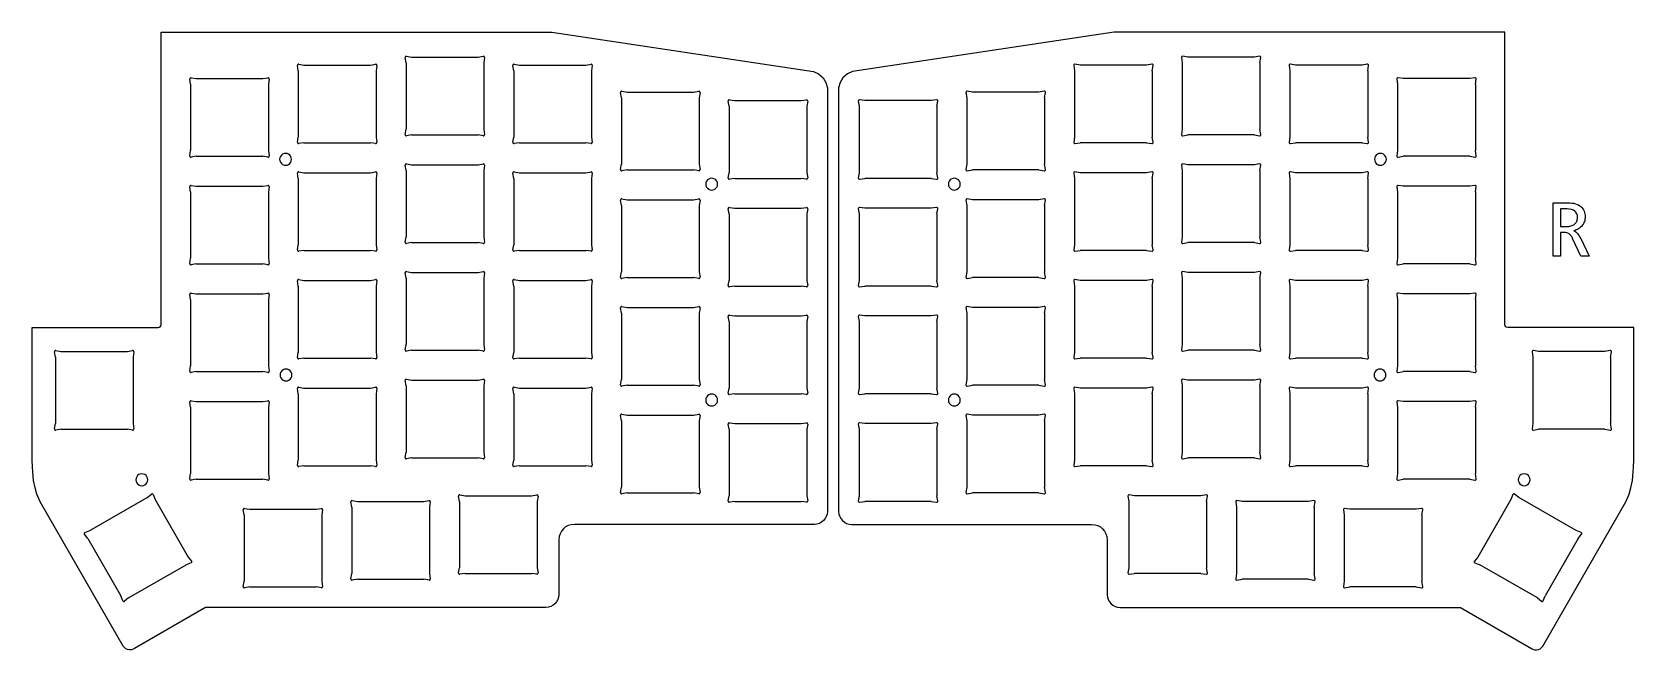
# Model space of a CAD drawing. Extents: x -19 to 264, y -30 to 79.
import ezdxf

# ---------------------------------------------------------------- set-up
doc = ezdxf.new("R2010")
doc.units = 0
doc.layers.get('0').update_dxf_attribs({"linetype": 'CONTINUOUS'})

msp = doc.modelspace()

# ---------------------------------------------------------------- linework, layer by layer
at = {"color": 7}
for points in [[(3.404727, 79.213689), (72.518837, 79.222288), (118.788917, 72.261124), (119.711889, 71.816581), (120.514306, 71.114502), (120.998563, 70.279575), (121.259854, 69.365061), (121.259881, -5.623033), (121.208015, -6.056526), (121.075773, -6.483008), (120.86312, -6.875068), (120.581976, -7.215877), (120.241159, -7.497024), (119.84912, -7.709669), (119.41028, -7.845744), (118.970722, -7.884109), (76.514481, -7.884135), (75.928625, -7.943111), (75.423488, -8.099744), (74.966163, -8.347791), (74.567143, -8.676959), (74.237991, -9.075977), (73.989923, -9.533309), (73.829157, -10.051787), (73.749189, -10.640855), (73.748131, -20.361564), (73.704662, -20.761482), (73.571127, -21.192118), (73.358476, -21.584151), (73.077333, -21.924987), (72.736512, -22.206106), (72.344474, -22.418779), (71.910759, -22.553266), (71.488301, -22.595785), (11.289666, -22.595785), (-1.26802, -29.865395), (-1.520088, -29.993797), (-1.835493, -30.087592), (-2.178976, -30.109552), (-2.525476, -30.040814), (-2.836984, -29.88545), (-3.089812, -29.670185), (-3.279897, -29.427324), (-17.989562, -3.921154), (-18.593782, -2.550004), (-18.883115, -1.450635), (-19.152867, -0.108827), (-19.285685, 1.393688), (-19.351461, 2.234851), (-19.419406, 3.478393), (-19.385874, 26.940498), (2.905099, 26.940498)], [(3.405099, 27.440481), (3.405099, 37.476011), (3.405099, 76.225999), (3.404727, 79.213689)], [(241.114528, 27.440481), (241.114528, 37.476011), (241.114528, 76.225999), (241.114793, 79.213689), (172.000685, 79.222288), (125.730605, 72.261124), (124.807633, 71.816581), (124.005215, 71.114502), (123.520956, 70.279575), (123.259667, 69.365061), (123.259638, -5.623033), (123.311504, -6.056526), (123.443746, -6.483008), (123.656402, -6.875068), (123.937545, -7.215877), (124.278363, -7.497024), (124.670399, -7.709669), (125.109242, -7.845744), (125.548799, -7.884109), (168.005038, -7.884135), (168.590894, -7.943111), (169.096034, -8.099744), (169.553543, -8.347791)], [(46.730187, 73.774625), (46.576218, 74.698433)], [(46.730187, 73.774625), (46.730187, 62.024628)], [(46.806377, 74.928591), (47.730185, 74.774625)], [(47.730185, 74.774625), (59.480182, 74.774625)], [(59.480182, 74.774625), (60.403993, 74.928591)], [(60.634151, 74.698433), (60.480182, 73.774625), (60.480182, 62.024628), (60.634151, 61.100817)], [(183.885556, 74.698433), (184.039522, 73.774625)], [(184.039522, 73.774625), (184.039522, 62.024628)], [(185.039522, 74.774625), (184.115714, 74.928591)], [(196.789519, 74.774625), (185.039522, 74.774625)], [(197.71333, 74.928591), (196.789519, 74.774625)], [(197.78952, 73.774625), (197.943489, 74.698433)], [(197.78952, 73.774625), (197.78952, 62.024628)], [(8.630127, 69.984618), (8.476159, 70.908429)], [(8.706317, 71.138587), (9.630127, 70.984618)], [(9.630127, 70.984618), (21.380124, 70.984618)], [(21.380124, 70.984618), (22.303933, 71.138587)], [(22.534092, 70.908429), (22.380123, 69.984618), (22.380123, 58.234621), (22.534092, 57.310812)], [(27.680158, 72.384623), (27.526189, 73.308432)], [(27.680158, 72.384623), (27.680158, 60.634626)], [(27.756348, 73.53859), (28.680156, 73.384624)], [(28.680156, 73.384624), (40.430153, 73.384624)], [(40.430153, 73.384624), (41.353961, 73.53859)], [(41.584122, 73.308432), (41.430153, 72.384623), (41.430153, 60.634626), (41.584122, 59.710815)], [(65.780216, 72.384623), (65.626247, 73.308432)], [(65.780216, 72.384623), (65.780216, 60.634626)], [(65.856406, 73.53859), (66.780217, 73.384621)], [(66.780217, 73.384621), (78.530211, 73.384621)], [(78.530211, 73.384621), (79.454022, 73.53859)], [(79.68418, 73.308432), (79.530211, 72.384623), (79.530211, 60.634626), (79.68418, 59.710815)], [(164.835527, 73.308432), (164.989493, 72.384623)], [(164.989493, 72.384623), (164.989493, 60.634626)], [(165.989493, 73.384621), (165.065685, 73.53859)], [(177.73949, 73.384621), (165.989493, 73.384621)], [(178.663299, 73.53859), (177.73949, 73.384621)], [(178.739491, 72.384623), (178.893457, 73.308432)], [(178.739491, 72.384623), (178.739491, 60.634626)], [(202.935585, 73.308432), (203.089554, 72.384623)], [(203.089554, 72.384623), (203.089554, 60.634626)], [(204.089551, 73.384624), (203.165743, 73.53859)], [(215.839548, 73.384624), (204.089551, 73.384624)], [(216.763359, 73.53859), (215.839548, 73.384624)], [(216.839549, 72.384623), (216.993518, 73.308432)], [(216.839549, 72.384623), (216.839549, 60.634626)], [(221.985614, 70.908429), (222.139583, 69.984618)], [(223.139583, 70.984618), (222.215772, 71.138587)], [(234.88958, 70.984618), (223.139583, 70.984618)], [(235.813388, 71.138587), (234.88958, 70.984618)], [(235.889578, 69.984618), (236.043547, 70.908429)], [(8.630127, 69.984618), (8.630127, 58.234621)], [(84.830245, 67.584615), (84.676276, 68.508423)], [(84.906435, 68.738584), (85.830246, 68.584615)], [(85.830246, 68.584615), (97.580243, 68.584615)], [(97.580243, 68.584615), (98.504051, 68.738584)], [(98.734209, 68.508423), (98.58024, 67.584615), (98.58024, 55.834618), (98.734209, 54.910809)], [(145.785495, 68.508423), (145.939464, 67.584615)], [(146.939464, 68.584615), (146.015656, 68.738584)], [(158.689461, 68.584615), (146.939464, 68.584615)], [(159.613269, 68.738584), (158.689461, 68.584615)], [(159.689459, 67.584615), (159.843428, 68.508423)], [(222.139583, 69.984618), (222.139583, 58.234621)], [(235.889578, 69.984618), (235.889578, 58.234621)], [(84.830245, 67.584615), (84.830245, 55.834618)], [(103.880272, 66.08461), (103.726303, 67.008418)], [(103.880272, 66.08461), (103.880272, 54.334613)], [(103.956464, 67.238577), (104.880272, 67.084608)], [(104.880272, 67.084608), (116.630269, 67.084608)], [(116.630269, 67.084608), (117.554077, 67.238577)], [(117.784236, 67.008418), (117.630269, 66.08461)], [(117.630269, 66.08461), (117.630269, 54.334613)], [(126.735468, 67.008418), (126.889437, 66.08461)], [(126.889437, 66.08461), (126.889437, 54.334613)], [(127.889438, 67.084608), (126.965627, 67.238577)], [(139.639435, 67.084608), (127.889438, 67.084608)], [(140.563243, 67.238577), (139.639435, 67.084608)], [(140.639432, 66.08461), (140.793401, 67.008418)], [(140.639432, 66.08461), (140.639432, 54.334613)], [(145.939464, 67.584615), (145.939464, 55.834618)], [(159.689459, 67.584615), (159.689459, 55.834618)], [(27.526189, 59.710815), (27.680158, 60.634626)], [(28.680156, 59.634626), (27.756348, 59.480657)], [(28.680156, 59.634626), (40.430153, 59.634626)], [(41.353961, 59.480657), (40.430153, 59.634626)], [(46.576218, 61.100817), (46.730187, 62.024628)], [(47.730185, 61.024627), (46.806377, 60.870658)], [(47.730185, 61.024627), (59.480182, 61.024627)], [(60.403993, 60.870658), (59.480182, 61.024627)], [(65.626247, 59.710815), (65.780216, 60.634626)], [(66.780217, 59.634626), (65.856406, 59.480657)], [(66.780217, 59.634626), (78.530211, 59.634626)], [(79.454022, 59.480657), (78.530211, 59.634626)], [(164.989493, 60.634626), (164.835527, 59.710815)], [(165.065685, 59.480657), (165.989493, 59.634626)], [(177.73949, 59.634626), (165.989493, 59.634626)], [(177.73949, 59.634626), (178.663299, 59.480657)], [(178.893457, 59.710815), (178.739491, 60.634626)], [(184.039522, 62.024628), (183.885556, 61.100817)], [(184.115714, 60.870658), (185.039522, 61.024627)], [(196.789519, 61.024627), (185.039522, 61.024627)], [(196.789519, 61.024627), (197.71333, 60.870658)], [(197.943489, 61.100817), (197.78952, 62.024628)], [(203.089554, 60.634626), (202.935585, 59.710815)], [(203.165743, 59.480657), (204.089551, 59.634626)], [(215.839548, 59.634626), (204.089551, 59.634626)], [(215.839548, 59.634626), (216.763359, 59.480657)], [(216.993518, 59.710815), (216.839549, 60.634626)], [(8.476159, 57.310812), (8.630127, 58.234621)], [(9.630127, 57.234623), (8.706317, 57.080654)], [(9.630127, 57.234623), (21.380124, 57.234623)], [(22.303933, 57.080654), (21.380124, 57.234623)], [(222.139583, 58.234621), (221.985614, 57.310812)], [(222.215772, 57.080654), (223.139583, 57.234623)], [(234.88958, 57.234623), (223.139583, 57.234623)], [(234.88958, 57.234623), (235.813388, 57.080654)], [(236.043547, 57.310812), (235.889578, 58.234621)], [(27.680158, 53.334594), (27.526189, 54.258402)], [(27.756348, 54.488561), (28.680156, 54.334592)], [(28.680156, 54.334592), (40.430153, 54.334592)], [(40.430153, 54.334592), (41.353964, 54.488561)], [(41.584122, 54.258402), (41.430153, 53.334594), (41.430153, 41.584597), (41.584122, 40.660786)], [(46.730187, 54.724596), (46.576218, 55.648404)], [(46.730187, 54.724596), (46.730187, 42.974599)], [(46.806377, 55.878562), (47.730185, 55.724593)], [(47.730185, 55.724593), (59.480182, 55.724593)], [(59.480182, 55.724593), (60.403993, 55.878562)], [(60.634151, 55.648404), (60.480182, 54.724596), (60.480182, 42.974599), (60.634151, 42.050788)], [(65.780216, 53.334594), (65.626247, 54.258402)], [(65.856406, 54.488561), (66.780217, 54.334592)], [(66.780217, 54.334592), (78.530211, 54.334592)], [(78.530211, 54.334592), (79.454022, 54.488561)], [(79.68418, 54.258402), (79.530211, 53.334594)], [(84.676276, 54.910809), (84.830245, 55.834618)], [(85.830246, 54.834617), (84.906435, 54.680651)], [(85.830246, 54.834617), (97.580243, 54.834617)], [(98.504051, 54.680651), (97.580243, 54.834617)], [(103.726303, 53.410802), (103.880272, 54.334613)], [(117.630269, 54.334613), (117.784236, 53.410802)], [(126.889437, 54.334613), (126.735468, 53.410802)], [(140.793401, 53.410802), (140.639432, 54.334613)], [(145.939464, 55.834618), (145.785495, 54.910809)], [(146.015656, 54.680651), (146.939464, 54.834617)], [(158.689461, 54.834617), (146.939464, 54.834617)], [(158.689461, 54.834617), (159.613269, 54.680651)], [(159.843428, 54.910809), (159.689459, 55.834618)], [(164.835524, 54.258402), (164.989493, 53.334594)], [(165.989493, 54.334592), (165.065685, 54.488561)], [(177.73949, 54.334592), (165.989493, 54.334592)], [(178.663299, 54.488561), (177.73949, 54.334592)], [(178.739491, 53.334594), (178.893457, 54.258402)], [(183.885556, 55.648404), (184.039522, 54.724596)], [(184.039522, 54.724596), (184.039522, 42.974599)], [(185.039522, 55.724593), (184.115714, 55.878562)], [(196.789519, 55.724593), (185.039522, 55.724593)], [(197.71333, 55.878562), (196.789519, 55.724593)], [(197.78952, 54.724596), (197.943486, 55.648404)], [(197.78952, 54.724596), (197.78952, 42.974599)], [(202.935585, 54.258402), (203.089554, 53.334594)], [(215.839548, 54.334592), (204.089551, 54.334592), (203.165743, 54.488561)], [(216.763359, 54.488561), (215.839548, 54.334592)], [(216.839549, 53.334594), (216.993518, 54.258402)], [(8.630128, 50.934589), (8.476159, 51.858399)], [(8.706318, 52.088558), (9.630127, 51.934589)], [(9.630127, 51.934589), (21.380124, 51.934589)], [(21.380124, 51.934589), (22.303933, 52.088558)], [(22.534092, 51.858399), (22.380124, 50.934589), (22.380124, 39.184592), (22.534092, 38.260783)], [(27.680158, 53.334594), (27.680158, 41.584597)], [(65.780216, 53.334594), (65.780216, 41.584597)], [(79.530211, 53.334594), (79.530211, 41.584597)], [(104.880272, 53.334613), (103.956464, 53.180644)], [(104.880272, 53.334613), (116.630269, 53.334613)], [(117.554077, 53.180644), (116.630269, 53.334613)], [(126.965627, 53.180644), (127.889438, 53.334613)], [(139.639435, 53.334613), (127.889438, 53.334613)], [(139.639435, 53.334613), (140.563243, 53.180644)], [(164.989493, 53.334594), (164.989493, 41.584597)], [(178.739491, 53.334594), (178.739491, 41.584597)], [(203.089554, 53.334594), (203.089554, 41.584597)], [(216.839549, 53.334594), (216.839549, 41.584597)], [(221.985614, 51.858399), (222.139583, 50.934589)], [(223.13958, 51.934589), (222.215772, 52.088558)], [(234.889577, 51.934589), (223.13958, 51.934589)], [(235.813388, 52.088558), (234.889577, 51.934589)], [(235.889578, 50.934589), (236.043547, 51.858399)], [(8.630128, 50.934589), (8.630128, 39.184592)], [(84.830245, 48.534586), (84.676276, 49.458394)], [(84.830245, 48.534586), (84.830245, 36.784589)], [(84.906435, 49.688552), (85.830246, 49.534583)], [(85.830246, 49.534583), (97.580243, 49.534583)], [(97.580243, 49.534583), (98.504051, 49.688552)], [(98.734209, 49.458394), (98.58024, 48.534586), (98.58024, 36.784589), (98.734209, 35.86078)], [(103.956464, 48.18855), (104.880275, 48.034581)], [(116.630272, 48.034581), (117.55408, 48.18855)], [(127.889435, 48.034581), (126.965624, 48.18855)], [(140.56324, 48.18855), (139.639432, 48.034581)], [(145.785495, 49.458394), (145.939464, 48.534586)], [(145.939464, 48.534586), (145.939464, 36.784589)], [(146.939464, 49.534583), (146.015656, 49.688552)], [(158.689461, 49.534583), (146.939464, 49.534583)], [(159.613269, 49.688552), (158.689461, 49.534583)], [(159.689459, 48.534586), (159.843428, 49.458394)], [(159.689459, 48.534586), (159.689459, 36.784589)], [(222.139583, 50.934589), (222.139583, 39.184592)], [(235.889578, 50.934589), (235.889578, 39.184592)], [(251.538048, 43.771597), (250.930334, 43.771597), (250.930334, 39.561004), (249.642557, 39.561004), (249.642557, 49.016754), (252.174701, 49.016754)], [(103.880274, 47.034581), (103.726305, 47.958392)], [(103.880274, 47.034581), (103.880274, 35.284587)], [(104.880275, 48.034581), (116.630272, 48.034581)], [(117.784238, 47.958392), (117.630272, 47.034581)], [(117.630272, 47.034581), (117.630272, 35.284587)], [(126.735466, 47.958392), (126.889435, 47.034581)], [(126.889435, 47.034581), (126.889435, 35.284587)], [(139.639432, 48.034581), (127.889435, 48.034581)], [(140.63943, 47.034581), (140.793399, 47.958392)], [(140.63943, 47.034581), (140.63943, 35.284587)], [(252.145764, 47.93155), (250.930334, 47.93155), (250.930334, 44.80616), (251.972131, 44.80616)], [(46.576218, 42.050788), (46.730187, 42.974599)], [(184.039522, 42.974599), (183.885556, 42.050788)], [(197.943486, 42.050788), (197.78952, 42.974599)], [(256.016326, 39.561004), (254.562152, 39.561004), (253.151386, 42.585108)], [(254.518745, 42.671923), (256.016326, 39.561004)], [(27.526189, 40.660786), (27.680158, 41.584597)], [(28.680156, 40.584597), (27.756348, 40.430628)], [(28.680156, 40.584597), (40.430153, 40.584597)], [(41.353964, 40.430628), (40.430153, 40.584597)], [(47.730185, 41.974598), (46.806377, 41.820629)], [(47.730185, 41.974598), (59.480182, 41.974598)], [(60.403993, 41.820629), (59.480182, 41.974598)], [(65.626247, 40.660786), (65.780216, 41.584597)], [(66.780217, 40.584597), (65.856406, 40.430628)], [(66.780217, 40.584597), (78.530211, 40.584597)], [(79.454022, 40.430628), (78.530211, 40.584597)], [(79.530211, 41.584597), (79.68418, 40.660786)], [(164.989493, 41.584597), (164.835524, 40.660786)], [(165.065685, 40.430628), (165.989493, 40.584597)], [(177.73949, 40.584597), (165.989493, 40.584597)], [(177.73949, 40.584597), (178.663299, 40.430628)], [(178.893457, 40.660786), (178.739491, 41.584597)], [(184.115714, 41.820629), (185.039522, 41.974598)], [(196.789519, 41.974598), (185.039522, 41.974598)], [(196.789519, 41.974598), (197.71333, 41.820629)], [(203.089554, 41.584597), (202.935585, 40.660786)], [(203.165743, 40.430628), (204.089551, 40.584597)], [(215.839548, 40.584597), (204.089551, 40.584597)], [(215.839548, 40.584597), (216.763359, 40.430628)], [(216.993518, 40.660786), (216.839549, 41.584597)], [(8.476159, 38.260783), (8.630128, 39.184592)], [(9.630127, 38.184594), (8.706318, 38.030625)], [(9.630127, 38.184594), (21.380124, 38.184594)], [(22.303933, 38.030625), (21.380124, 38.184594)], [(222.139583, 39.184592), (221.985614, 38.260783)], [(222.215772, 38.030625), (223.13958, 38.184594)], [(234.889577, 38.184594), (223.13958, 38.184594)], [(234.889577, 38.184594), (235.813388, 38.030625)], [(236.043547, 38.260783), (235.889578, 39.184592)], [(27.680158, 34.284562), (27.526189, 35.208373)], [(27.680158, 34.284562), (27.680158, 22.534579)], [(27.756348, 35.438532), (28.680156, 35.284563)], [(28.680156, 35.284563), (40.430153, 35.284563)], [(40.430153, 35.284563), (41.353964, 35.438532)], [(41.584122, 35.208373), (41.430153, 34.284562), (41.430153, 22.534579), (41.584122, 21.61076)], [(46.730187, 35.674566), (46.576218, 36.598375)], [(46.730187, 35.674566), (46.730187, 23.924567)], [(46.806377, 36.828533), (47.730185, 36.674564)], [(47.730185, 36.674564), (59.480182, 36.674564)], [(59.480182, 36.674564), (60.403993, 36.828533)], [(60.634151, 36.598375), (60.480182, 35.674566), (60.480182, 23.924567), (60.634151, 23.000748)], [(65.780216, 34.284562), (65.626247, 35.208373)], [(65.780216, 34.284562), (65.780216, 22.534579)], [(65.856406, 35.438532), (66.780217, 35.284563)], [(66.780217, 35.284563), (78.530211, 35.284563)], [(78.530211, 35.284563), (79.454022, 35.438532)], [(79.68418, 35.208373), (79.530211, 34.284562)], [(79.530211, 34.284562), (79.530211, 22.534579)], [(84.676276, 35.86078), (84.830245, 36.784589)], [(85.830246, 35.784588), (84.906435, 35.630619)], [(85.830246, 35.784588), (97.580243, 35.784588)], [(98.504051, 35.630619), (97.580243, 35.784588)], [(103.726305, 34.360776), (103.880274, 35.284587)], [(104.880275, 34.284586), (103.956464, 34.130617)], [(104.880275, 34.284586), (116.630272, 34.284586)], [(117.55408, 34.130617), (116.630272, 34.284586)], [(117.630272, 35.284587), (117.784238, 34.360776)], [(126.889435, 35.284587), (126.735466, 34.360776)], [(126.965624, 34.130617), (127.889435, 34.284586)], [(139.639432, 34.284586), (127.889435, 34.284586)], [(139.639432, 34.284586), (140.56324, 34.130617)], [(140.793399, 34.360776), (140.63943, 35.284587)], [(145.939464, 36.784589), (145.785495, 35.86078)], [(146.015656, 35.630619), (146.939464, 35.784588)], [(158.689461, 35.784588), (146.939464, 35.784588)], [(158.689461, 35.784588), (159.613269, 35.630619)], [(159.843428, 35.86078), (159.689459, 36.784589)], [(164.835524, 35.208373), (164.989493, 34.284562)], [(164.989493, 34.284562), (164.989493, 22.534579)], [(165.989493, 35.284563), (165.065685, 35.438532)], [(177.73949, 35.284563), (165.989493, 35.284563)], [(178.663299, 35.438532), (177.73949, 35.284563)], [(178.739491, 34.284562), (178.893457, 35.208373)], [(178.739491, 34.284562), (178.739491, 22.534579)], [(183.885556, 36.598375), (184.039522, 35.674566)], [(184.039522, 35.674566), (184.039522, 23.924567)], [(185.039522, 36.674564), (184.115714, 36.828533)], [(196.789519, 36.674564), (185.039522, 36.674564)], [(197.713328, 36.828533), (196.789519, 36.674564)], [(197.78952, 35.674566), (197.943486, 36.598375)], [(197.78952, 35.674566), (197.78952, 23.924567)], [(202.935585, 35.208373), (203.089551, 34.284562)], [(203.089551, 34.284562), (203.089551, 22.534579)], [(204.089551, 35.284563), (203.165743, 35.438532)], [(215.839548, 35.284563), (204.089551, 35.284563)], [(216.763359, 35.438532), (215.839548, 35.284563)], [(216.839549, 34.284562), (216.993518, 35.208373)], [(216.839549, 34.284562), (216.839549, 22.534579)], [(8.630128, 31.884554), (8.47616, 32.80837)], [(8.630128, 31.884554), (8.630128, 20.13457)], [(8.706318, 33.038529), (9.630128, 32.88456)], [(9.630128, 32.88456), (21.380124, 32.88456)], [(21.380124, 32.88456), (22.303934, 33.038529)], [(22.534092, 32.80837), (22.380124, 31.884554), (22.380124, 20.13457), (22.534092, 19.210751)], [(221.985614, 32.80837), (222.139583, 31.884554)], [(222.139583, 31.884554), (222.139583, 20.13457)], [(223.13958, 32.88456), (222.215772, 33.038529)], [(234.889577, 32.88456), (223.13958, 32.88456)], [(235.813388, 33.038529), (234.889577, 32.88456)], [(235.889578, 31.884554), (236.043547, 32.80837)], [(235.889578, 31.884554), (235.889578, 20.13457)], [(84.830245, 29.484546), (84.676276, 30.408365)], [(84.830245, 29.484546), (84.830245, 17.734562)], [(84.906435, 30.638526), (85.830246, 30.484565)], [(85.830246, 30.484565), (97.580243, 30.484565)], [(97.580243, 30.484565), (98.504051, 30.638526)], [(98.734209, 30.408365), (98.58024, 29.484546)], [(98.58024, 29.484546), (98.58024, 17.734562)], [(103.880274, 27.984544), (103.726305, 28.908363)], [(103.956464, 29.138524), (104.880275, 28.984563)], [(104.880275, 28.984563), (116.630272, 28.984563)], [(116.630272, 28.984563), (117.55408, 29.138524)], [(117.784238, 28.908363), (117.630272, 27.984544), (117.630272, 16.23456), (117.784238, 15.310741)], [(126.735466, 28.908363), (126.889435, 27.984544)], [(127.889435, 28.984563), (126.965624, 29.138524)], [(139.639432, 28.984563), (127.889435, 28.984563)], [(140.56324, 29.138524), (139.639432, 28.984563)], [(140.63943, 27.984544), (140.793399, 28.908363)], [(145.785495, 30.408365), (145.939464, 29.484546)], [(145.939464, 29.484546), (145.939464, 17.734562)], [(146.939464, 30.484565), (146.015656, 30.638526)], [(158.689461, 30.484565), (146.939464, 30.484565)], [(159.613269, 30.638526), (158.689461, 30.484565)], [(159.689459, 29.484546), (159.843428, 30.408365)], [(159.689459, 29.484546), (159.689459, 17.734562)], [(103.880274, 27.984544), (103.880274, 16.23456)], [(126.889435, 27.984544), (126.889435, 16.23456)], [(140.63943, 27.984544), (140.63943, 16.23456)], [(169.553543, -8.347791), (169.952564, -8.676959), (170.281716, -9.075977), (170.529782, -9.533309), (170.69055, -10.051787), (170.770518, -10.640855), (170.771576, -20.361564), (170.815045, -20.761482), (170.94858, -21.192118), (171.161233, -21.584151), (171.442374, -21.924987), (171.783195, -22.206106), (172.175233, -22.418779), (172.608948, -22.553266), (173.031406, -22.595785), (233.22996, -22.595785), (245.787645, -29.865395), (246.039714, -29.993797), (246.355121, -30.087592), (246.698603, -30.109552), (247.045101, -30.040814), (247.356611, -29.88545), (247.609439, -29.670185), (247.799523, -29.427324), (262.509188, -3.921154), (263.113409, -2.550004), (263.402742, -1.450635), (263.672495, -0.108827), (263.80531, 1.393688), (263.871086, 2.234851), (263.939033, 3.478393), (263.9055, 26.940498), (241.614527, 26.940498)], [(-15.218921, 22.853216), (-14.295111, 22.699255)], [(-14.295111, 22.699255), (-2.545114, 22.699255)], [(-2.545114, 22.699255), (-1.621305, 22.853216)], [(46.576218, 23.000748), (46.730187, 23.924567)], [(47.730185, 22.924574), (46.806377, 22.770613)], [(47.730185, 22.924574), (59.480182, 22.924574)], [(60.403993, 22.770613), (59.480182, 22.924574)], [(184.039522, 23.924567), (183.885556, 23.000748)], [(184.115714, 22.770613), (185.039522, 22.924574)], [(196.789519, 22.924574), (185.039522, 22.924574)], [(196.789519, 22.924574), (197.713328, 22.770613)], [(197.943486, 23.000748), (197.78952, 23.924567)], [(247.064821, 22.699255), (246.14101, 22.853216)], [(259.738626, 22.853216), (258.814818, 22.699255), (247.064821, 22.699255)], [(-15.295111, 21.699236), (-15.449079, 22.623055)], [(-15.295111, 21.699236), (-15.295111, 9.949253)], [(-1.391146, 22.623055), (-1.545115, 21.699236), (-1.545115, 9.949253), (-1.391146, 9.025434)], [(8.47616, 19.210751), (8.630128, 20.13457)], [(27.526189, 21.61076), (27.680158, 22.534579)], [(28.680156, 21.53456), (27.756348, 21.380599)], [(28.680156, 21.53456), (40.430153, 21.53456)], [(41.353964, 21.380599), (40.430153, 21.53456)], [(65.626247, 21.61076), (65.780216, 22.534579)], [(66.780217, 21.53456), (65.856406, 21.380599)], [(66.780217, 21.53456), (78.530211, 21.53456)], [(79.454022, 21.380599), (78.530211, 21.53456)], [(79.530211, 22.534579), (79.68418, 21.61076)], [(164.989493, 22.534579), (164.835524, 21.61076)], [(165.065685, 21.380599), (165.989493, 21.53456)], [(177.73949, 21.53456), (165.989493, 21.53456)], [(177.73949, 21.53456), (178.663299, 21.380599)], [(178.893457, 21.61076), (178.739491, 22.534579)], [(203.089551, 22.534579), (202.935585, 21.61076)], [(203.165743, 21.380599), (204.089551, 21.53456)], [(215.839548, 21.53456), (204.089551, 21.53456)], [(215.839548, 21.53456), (216.763359, 21.380599)], [(216.993518, 21.61076), (216.839549, 22.534579)], [(222.139583, 20.13457), (221.985614, 19.210751)], [(236.043547, 19.210751), (235.889578, 20.13457)], [(245.910851, 22.623055), (246.06482, 21.699236)], [(246.06482, 21.699236), (246.06482, 9.949253)], [(259.814815, 21.699236), (259.968784, 22.623055)], [(259.814815, 21.699236), (259.814815, 9.949253)], [(9.630128, 19.134552), (8.706318, 18.980591)], [(9.630128, 19.134552), (21.380124, 19.134552)], [(22.303934, 18.980591), (21.380124, 19.134552)], [(46.730187, 16.62453), (46.576218, 17.548348)], [(46.806377, 17.778509), (47.730185, 17.624548)], [(47.730185, 17.624548), (59.480182, 17.624548)], [(59.480182, 17.624548), (60.403993, 17.778509)], [(60.634151, 17.548348), (60.480182, 16.62453)], [(84.676276, 16.810743), (84.830245, 17.734562)], [(98.58024, 17.734562), (98.734209, 16.810743)], [(145.939464, 17.734562), (145.785495, 16.810743)], [(159.843428, 16.810743), (159.689459, 17.734562)], [(183.885556, 17.548348), (184.039522, 16.62453)], [(185.039522, 17.624548), (184.115714, 17.778509)], [(196.789519, 17.624548), (185.039522, 17.624548)], [(197.71333, 17.778509), (196.789519, 17.624548)], [(197.78952, 16.62453), (197.943486, 17.548348)], [(222.215772, 18.980591), (223.13958, 19.134552)], [(234.889577, 19.134552), (223.13958, 19.134552)], [(234.889577, 19.134552), (235.813388, 18.980591)], [(27.680158, 15.234541), (27.526189, 16.158334)], [(27.680158, 15.234541), (27.680158, 3.484531)], [(27.756348, 16.388495), (28.680156, 16.234534)], [(28.680156, 16.234534), (40.430153, 16.234534)], [(40.430153, 16.234534), (41.353964, 16.388495)], [(41.584122, 16.158334), (41.430153, 15.234541), (41.430153, 3.484531), (41.584122, 2.560739)], [(46.730187, 16.62453), (46.730187, 4.874546)], [(60.480182, 16.62453), (60.480182, 4.874546)], [(65.780216, 15.234541), (65.626247, 16.158334)], [(65.780216, 15.234541), (65.780216, 3.484531)], [(65.856406, 16.388495), (66.780217, 16.234534)], [(66.780217, 16.234534), (78.530211, 16.234534)], [(78.530211, 16.234534), (79.454022, 16.388495)], [(79.68418, 16.158334), (79.530211, 15.234541)], [(79.530211, 15.234541), (79.530211, 3.484531)], [(85.830246, 16.73457), (84.906435, 16.580582)], [(85.830246, 16.73457), (97.580243, 16.73457)], [(98.504051, 16.580582), (97.580243, 16.73457)], [(103.726305, 15.310741), (103.880274, 16.23456)], [(104.880275, 15.234568), (103.956464, 15.08058)], [(104.880275, 15.234568), (116.630272, 15.234568)], [(117.55408, 15.08058), (116.630272, 15.234568)], [(126.889435, 16.23456), (126.735466, 15.310741)], [(126.965624, 15.08058), (127.889435, 15.234568)], [(139.639432, 15.234568), (127.889435, 15.234568)], [(139.639432, 15.234568), (140.56324, 15.08058)], [(140.793399, 15.310741), (140.63943, 16.23456)], [(146.015656, 16.580582), (146.939464, 16.73457)], [(158.689461, 16.73457), (146.939464, 16.73457)], [(158.689461, 16.73457), (159.613269, 16.580582)], [(164.835527, 16.158334), (164.989493, 15.234541)], [(164.989493, 15.234541), (164.989493, 3.484531)], [(165.989493, 16.234534), (165.065685, 16.388495)], [(177.73949, 16.234534), (165.989493, 16.234534)], [(178.663299, 16.388495), (177.73949, 16.234534)], [(178.739491, 15.234541), (178.893457, 16.158334)], [(178.739491, 15.234541), (178.739491, 3.484531)], [(184.039522, 16.62453), (184.039522, 4.874546)], [(197.78952, 16.62453), (197.78952, 4.874546)], [(202.935585, 16.158334), (203.089551, 15.234541)], [(203.089551, 15.234541), (203.089551, 3.484531)], [(204.089551, 16.234534), (203.165743, 16.388495)], [(215.839548, 16.234534), (204.089551, 16.234534)], [(216.763359, 16.388495), (215.839548, 16.234534)], [(216.839549, 15.234541), (216.993518, 16.158334)], [(216.839549, 15.234541), (216.839549, 3.484531)], [(8.630127, 12.834533), (8.476159, 13.758352)], [(8.630127, 12.834533), (8.630127, 1.084523)], [(8.706317, 13.988486), (9.630127, 13.834525)], [(9.630127, 13.834525), (21.380124, 13.834525)], [(21.380124, 13.834525), (22.303933, 13.988486)], [(22.534092, 13.758352), (22.380123, 12.834533), (22.380123, 1.084523), (22.534092, 0.16073)], [(84.830245, 10.434525), (84.676276, 11.358344)], [(84.906435, 11.588505), (85.830246, 11.434517)], [(85.830246, 11.434517), (97.580243, 11.434517)], [(97.580243, 11.434517), (98.504051, 11.588505)], [(98.734209, 11.358344), (98.58024, 10.434525)], [(145.785495, 11.358344), (145.939464, 10.434525)], [(146.939464, 11.434517), (146.015656, 11.588505)], [(158.689461, 11.434517), (146.939464, 11.434517)], [(159.613269, 11.588505), (158.689461, 11.434517)], [(159.689462, 10.434525), (159.843428, 11.358344)], [(221.985614, 13.758352), (222.139583, 12.834533)], [(222.139583, 12.834533), (222.139583, 1.084523)], [(223.139583, 13.834525), (222.215772, 13.988486)], [(234.889577, 13.834525), (223.139583, 13.834525)], [(235.813388, 13.988486), (234.889577, 13.834525)], [(235.889578, 12.834533), (236.043547, 13.758352)], [(235.889578, 12.834533), (235.889578, 1.084523)], [(-15.449079, 9.025434), (-15.295111, 9.949253)], [(-14.295111, 8.949234), (-15.218921, 8.795273)], [(-14.295111, 8.949234), (-2.545114, 8.949234)], [(-1.621305, 8.795273), (-2.545114, 8.949234)], [(84.830245, 10.434525), (84.830245, -1.315459)], [(98.58024, 10.434525), (98.58024, -1.315459)], [(103.880274, 8.934523), (103.726305, 9.858342)], [(103.880274, 8.934523), (103.880274, -2.815461)], [(103.956464, 10.088503), (104.880275, 9.934515)], [(104.880275, 9.934515), (116.630272, 9.934515)], [(116.630272, 9.934515), (117.55408, 10.088503)], [(117.784238, 9.858342), (117.630272, 8.934523), (117.630272, -2.815461), (117.784238, -3.73928)], [(126.735466, 9.858342), (126.889435, 8.934523)], [(126.889435, 8.934523), (126.889435, -2.815461)], [(127.889435, 9.934515), (126.965624, 10.088503)], [(139.639432, 9.934515), (127.889435, 9.934515)], [(140.56324, 10.088503), (139.639432, 9.934515)], [(140.63943, 8.934523), (140.793399, 9.858342)], [(140.63943, 8.934523), (140.63943, -2.815461)], [(145.939464, 10.434525), (145.939464, -1.315459)], [(159.689462, 10.434525), (159.689462, -1.315459)], [(246.06482, 9.949253), (245.910851, 9.025434)], [(246.14101, 8.795273), (247.064821, 8.949234)], [(258.814818, 8.949234), (247.064821, 8.949234)], [(258.814818, 8.949234), (259.738626, 8.795273)], [(259.968784, 9.025434), (259.814815, 9.949253)], [(27.526189, 2.560739), (27.680158, 3.484531)], [(46.576218, 3.950727), (46.730187, 4.874546)], [(47.730185, 3.874527), (46.806377, 3.720566)], [(47.730185, 3.874527), (59.480182, 3.874527)], [(60.403993, 3.720566), (59.480182, 3.874527)], [(60.480182, 4.874546), (60.634151, 3.950727)], [(65.626247, 2.560739), (65.780216, 3.484531)], [(79.530211, 3.484531), (79.68418, 2.560739)], [(164.989493, 3.484531), (164.835527, 2.560739)], [(178.893457, 2.560739), (178.739491, 3.484531)], [(184.039522, 4.874546), (183.885556, 3.950727)], [(184.115714, 3.720566), (185.039522, 3.874527)], [(196.789519, 3.874527), (185.039522, 3.874527)], [(196.789519, 3.874527), (197.71333, 3.720566)], [(197.943486, 3.950727), (197.78952, 4.874546)], [(203.089551, 3.484531), (202.935585, 2.560739)], [(216.993518, 2.560739), (216.839549, 3.484531)], [(8.476159, 0.16073), (8.630127, 1.084523)], [(9.630127, 0.08453), (8.706317, -0.069431)], [(9.630127, 0.08453), (21.380124, 0.08453)], [(22.303933, -0.069431), (21.380124, 0.08453)], [(28.680156, 2.484539), (27.756348, 2.330578)], [(28.680156, 2.484539), (40.430153, 2.484539)], [(41.353964, 2.330578), (40.430153, 2.484539)], [(66.780217, 2.484539), (65.856406, 2.330578)], [(66.780217, 2.484539), (78.530211, 2.484539)], [(79.454022, 2.330578), (78.530211, 2.484539)], [(165.065685, 2.330578), (165.989493, 2.484539)], [(177.73949, 2.484539), (165.989493, 2.484539)], [(177.73949, 2.484539), (178.663299, 2.330578)], [(203.165743, 2.330578), (204.089551, 2.484539)], [(215.839548, 2.484539), (204.089551, 2.484539)], [(215.839548, 2.484539), (216.763359, 2.330578)], [(222.139583, 1.084523), (221.985614, 0.16073)], [(222.215772, -0.069431), (223.139583, 0.08453)], [(234.889577, 0.08453), (223.139583, 0.08453)], [(234.889577, 0.08453), (235.813388, -0.069431)], [(236.043547, 0.16073), (235.889578, 1.084523)], [(0.968164, -3.118753), (1.691222, -2.523493)], [(2.005624, -2.607737), (2.334189, -3.484777), (8.209187, -13.66057), (8.804433, -14.383623)], [(56.256391, -2.661526), (57.180199, -2.815487)], [(57.180199, -2.815487), (68.930196, -2.815487)], [(68.930196, -2.815487), (69.854007, -2.661526)], [(84.676276, -2.239278), (84.830245, -1.315459)], [(85.830246, -2.315478), (84.906435, -2.469439)], [(85.830246, -2.315478), (97.580243, -2.315478)], [(98.504051, -2.469439), (97.580243, -2.315478)], [(98.58024, -1.315459), (98.734209, -2.239278)], [(103.726305, -3.73928), (103.880274, -2.815461)], [(126.889435, -2.815461), (126.735466, -3.73928)], [(140.793399, -3.73928), (140.63943, -2.815461)], [(145.939464, -1.315459), (145.785495, -2.239278)], [(146.015656, -2.469439), (146.939464, -2.315478)], [(158.689461, -2.315478), (146.939464, -2.315478)], [(158.689461, -2.315478), (159.613269, -2.469439)], [(159.843428, -2.239278), (159.689462, -1.315459)], [(175.589508, -2.815487), (174.665699, -2.661526)], [(187.339505, -2.815487), (175.589508, -2.815487)], [(188.263316, -2.661526), (187.339505, -2.815487)], [(242.514081, -2.607737), (242.185516, -3.484777)], [(243.551541, -3.118753), (242.828483, -2.523493)], [(-9.207632, -8.993745), (0.968164, -3.118753)], [(18.080141, -6.215488), (17.926173, -5.291696)], [(18.156332, -5.061535), (19.080141, -5.215496)], [(19.080141, -5.215496), (30.830138, -5.215496)], [(30.830138, -5.215496), (31.753947, -5.061535)], [(31.984105, -5.291696), (31.830139, -6.215488), (31.830139, -17.965498), (31.984105, -18.889317)], [(37.127871, -4.843809), (36.973902, -3.91999)], [(37.127871, -4.843809), (37.127871, -16.593793)], [(37.204063, -3.689829), (38.127871, -3.84379)], [(38.127871, -3.84379), (49.877868, -3.84379)], [(49.877868, -3.84379), (50.801676, -3.689829)], [(51.031835, -3.91999), (50.877868, -4.843809), (50.877868, -16.593793), (51.031835, -17.517612)], [(56.180202, -3.815506), (56.026233, -2.891687)], [(56.180202, -3.815506), (56.180202, -15.56549)], [(70.084166, -2.891687), (69.930197, -3.815506), (69.930197, -15.56549), (70.084166, -16.489309)], [(104.880275, -3.81548), (103.956464, -3.969441)], [(104.880275, -3.81548), (116.630272, -3.81548)], [(117.55408, -3.969441), (116.630272, -3.81548)], [(126.965624, -3.969441), (127.889435, -3.81548)], [(139.639432, -3.81548), (127.889435, -3.81548)], [(139.639432, -3.81548), (140.56324, -3.969441)], [(174.435541, -2.891687), (174.58951, -3.815506)], [(174.58951, -3.815506), (174.58951, -15.56549)], [(188.339505, -3.815506), (188.493474, -2.891687)], [(188.339505, -3.815506), (188.339505, -15.56549)], [(193.487869, -3.91999), (193.641838, -4.843809)], [(193.641838, -4.843809), (193.641838, -16.593793)], [(194.641839, -3.84379), (193.718028, -3.689829)], [(206.391836, -3.84379), (194.641839, -3.84379)], [(207.315644, -3.689829), (206.391836, -3.84379)], [(207.391833, -4.843809), (207.545802, -3.91999)], [(207.391833, -4.843809), (207.391833, -16.593793)], [(212.535599, -5.291696), (212.689568, -6.215488)], [(213.689569, -5.215496), (212.765758, -5.061535)], [(225.439566, -5.215496), (213.689569, -5.215496)], [(226.363374, -5.061535), (225.439566, -5.215496)], [(226.439563, -6.215488), (226.593532, -5.291696)], [(242.185516, -3.484777), (236.310519, -13.66057)], [(253.727337, -8.993745), (243.551541, -3.118753)], [(18.080141, -6.215488), (18.080141, -17.965498)], [(212.689568, -6.215488), (212.689568, -17.965498)], [(226.439563, -6.215488), (226.439563, -17.965498)], [(-9.573657, -10.359761), (-10.168902, -9.636708)], [(-10.084658, -9.322304), (-9.207632, -8.993745)], [(-9.573657, -10.359761), (-3.698658, -20.535554)], [(254.093364, -10.359761), (248.218364, -20.535554)], [(254.604364, -9.322304), (253.727337, -8.993745)], [(254.093364, -10.359761), (254.688607, -9.636708)], [(236.310519, -13.66057), (235.715273, -14.383623)], [(-2.332633, -20.901579), (7.843162, -15.026587)], [(8.720189, -14.698027), (7.843162, -15.026587)], [(36.973902, -17.517612), (37.127871, -16.593793)], [(56.026233, -16.489309), (56.180202, -15.56549)], [(57.180199, -16.565482), (56.256391, -16.71947)], [(57.180199, -16.565482), (68.930196, -16.565482)], [(69.854007, -16.71947), (68.930196, -16.565482)], [(174.58951, -15.56549), (174.435541, -16.489309)], [(174.665699, -16.71947), (175.589508, -16.565482)], [(187.339505, -16.565482), (175.589508, -16.565482)], [(187.339505, -16.565482), (188.263316, -16.71947)], [(188.493474, -16.489309), (188.339505, -15.56549)], [(193.641838, -16.593793), (193.487869, -17.517612)], [(207.545802, -17.517612), (207.391833, -16.593793)], [(235.799516, -14.698027), (236.676544, -15.026587)], [(246.852339, -20.901579), (236.676544, -15.026587)], [(17.926173, -18.889317), (18.080141, -17.965498)], [(19.080141, -18.965491), (18.156332, -19.119452)], [(19.080141, -18.965491), (30.830138, -18.965491)], [(31.753947, -19.119452), (30.830138, -18.965491)], [(38.127871, -17.593785), (37.204063, -17.747773)], [(38.127871, -17.593785), (49.877868, -17.593785)], [(50.801676, -17.747773), (49.877868, -17.593785)], [(193.718028, -17.747773), (194.641839, -17.593785)], [(206.391836, -17.593785), (194.641839, -17.593785)], [(206.391836, -17.593785), (207.315644, -17.747773)], [(212.689568, -17.965498), (212.535599, -18.889317)], [(212.765758, -19.119452), (213.689569, -18.965491)], [(225.439566, -18.965491), (213.689569, -18.965491)], [(225.439566, -18.965491), (226.363374, -19.119452)], [(226.593532, -18.889317), (226.439563, -17.965498)], [(-3.370094, -21.412595), (-3.698658, -20.535554)], [(-2.332633, -20.901579), (-3.055692, -21.496838)], [(246.852339, -20.901579), (247.575397, -21.496838)], [(247.889799, -21.412595), (248.218364, -20.535554)]]:
    msp.add_lwpolyline(points, dxfattribs=at)
for points in [[(26.480472, 56.700405)], [(220.139233, 56.700405)], [(101.855072, 52.309485)], [(144.764635, 52.309485)], [(253.954436, 46.419496)], [(26.551592, 18.541991)], [(220.068113, 18.541991)], [(101.855072, 14.109507)], [(144.764635, 14.109507)], [(1.05, -0.000004)], [(245.569705, -0.000004)]]:
    msp.add_lwpolyline(points, close=True, dxfattribs=at)
for points in [[(46.632076, 74.872734), (46.586404, 74.827062), (46.5656, 74.762144), (46.576218, 74.698433)], [(46.806377, 74.928591), (46.742665, 74.93921), (46.677748, 74.918406), (46.632076, 74.872734)], [(60.578294, 74.872734), (60.532622, 74.918406), (60.467704, 74.93921), (60.403993, 74.928591)], [(60.634151, 74.698433), (60.64477, 74.762144), (60.623966, 74.827062), (60.578294, 74.872734)], [(183.941413, 74.872734), (183.895741, 74.827062), (183.874937, 74.762144), (183.885556, 74.698433)], [(184.115714, 74.928591), (184.052003, 74.93921), (183.987085, 74.918406), (183.941413, 74.872734)], [(197.887631, 74.872734), (197.841959, 74.918406), (197.777042, 74.93921), (197.71333, 74.928591)], [(197.943489, 74.698433), (197.954107, 74.762144), (197.933303, 74.827062), (197.887631, 74.872734)], [(8.532016, 71.082729), (8.486344, 71.037057), (8.46554, 70.97214), (8.476159, 70.908429)], [(8.706317, 71.138587), (8.642606, 71.149205), (8.577689, 71.128402), (8.532016, 71.082729)], [(22.478234, 71.082729), (22.432562, 71.128402), (22.367644, 71.149205), (22.303933, 71.138587)], [(22.534092, 70.908429), (22.54471, 70.97214), (22.523906, 71.037057), (22.478234, 71.082729)], [(27.582047, 73.482732), (27.536375, 73.43706), (27.515571, 73.372143), (27.526189, 73.308432)], [(27.756348, 73.53859), (27.692636, 73.549208), (27.627719, 73.528404), (27.582047, 73.482732)], [(41.528264, 73.482734), (41.482591, 73.528406), (41.417673, 73.549209), (41.353961, 73.53859)], [(41.584122, 73.308432), (41.594741, 73.372143), (41.573937, 73.437061), (41.528264, 73.482734)], [(65.682105, 73.482732), (65.636433, 73.43706), (65.615629, 73.372143), (65.626247, 73.308432)], [(65.856406, 73.53859), (65.792694, 73.549208), (65.727777, 73.528404), (65.682105, 73.482732)], [(79.628323, 73.482732), (79.582651, 73.528404), (79.517733, 73.549208), (79.454022, 73.53859)], [(79.68418, 73.308432), (79.694799, 73.372143), (79.673995, 73.43706), (79.628323, 73.482732)], [(164.891384, 73.482732), (164.845712, 73.43706), (164.824908, 73.372143), (164.835527, 73.308432)], [(165.065685, 73.53859), (165.001974, 73.549208), (164.937056, 73.528404), (164.891384, 73.482732)], [(178.837599, 73.482732), (178.791927, 73.528404), (178.72701, 73.549208), (178.663299, 73.53859)], [(178.893457, 73.308432), (178.904075, 73.372143), (178.883271, 73.43706), (178.837599, 73.482732)], [(202.991442, 73.482732), (202.94577, 73.43706), (202.924966, 73.372143), (202.935585, 73.308432)], [(203.165743, 73.53859), (203.102032, 73.549208), (203.037114, 73.528404), (202.991442, 73.482732)], [(216.93766, 73.482732), (216.891988, 73.528404), (216.827071, 73.549208), (216.763359, 73.53859)], [(216.993518, 73.308432), (217.004136, 73.372143), (216.983332, 73.43706), (216.93766, 73.482732)], [(222.041471, 71.082729), (221.995799, 71.037057), (221.974995, 70.97214), (221.985614, 70.908429)], [(222.215772, 71.138587), (222.152061, 71.149205), (222.087143, 71.128401), (222.041471, 71.082729)], [(235.987689, 71.082729), (235.942017, 71.128401), (235.8771, 71.149205), (235.813388, 71.138587)], [(236.043547, 70.908429), (236.054165, 70.97214), (236.033361, 71.037057), (235.987689, 71.082729)], [(84.732133, 68.682726), (84.68646, 68.637053), (84.665657, 68.572135), (84.676276, 68.508423)], [(84.906435, 68.738584), (84.842723, 68.749203), (84.777805, 68.728398), (84.732133, 68.682726)], [(98.678353, 68.682726), (98.632681, 68.728398), (98.567763, 68.749203), (98.504051, 68.738584)], [(98.734209, 68.508423), (98.744829, 68.572135), (98.724025, 68.637053), (98.678353, 68.682726)], [(145.841352, 68.682727), (145.795679, 68.637054), (145.774875, 68.572135), (145.785495, 68.508423)], [(146.015656, 68.738584), (145.951944, 68.749204), (145.887025, 68.7284), (145.841352, 68.682727)], [(159.787572, 68.682726), (159.741899, 68.728398), (159.676981, 68.749203), (159.613269, 68.738584)], [(159.843428, 68.508423), (159.854047, 68.572135), (159.833244, 68.637053), (159.787572, 68.682726)], [(103.782161, 67.18272), (103.736488, 67.137048), (103.715684, 67.07213), (103.726303, 67.008418)], [(103.956464, 67.238577), (103.892752, 67.249196), (103.827834, 67.228393), (103.782161, 67.18272)], [(117.728378, 67.182719), (117.682706, 67.228391), (117.617789, 67.249195), (117.554077, 67.238577)], [(117.784236, 67.008418), (117.794854, 67.07213), (117.77405, 67.137047), (117.728378, 67.182719)], [(126.791326, 67.182719), (126.745654, 67.137047), (126.72485, 67.07213), (126.735468, 67.008418)], [(126.965627, 67.238577), (126.901915, 67.249195), (126.836998, 67.228391), (126.791326, 67.182719)], [(140.737544, 67.182719), (140.691872, 67.228391), (140.626954, 67.249195), (140.563243, 67.238577)], [(140.793401, 67.008418), (140.80402, 67.07213), (140.783216, 67.137047), (140.737544, 67.182719)], [(27.526189, 59.710815), (27.515571, 59.647104), (27.536375, 59.582187), (27.582047, 59.536514)], [(27.582047, 59.536514), (27.627719, 59.490842), (27.692636, 59.470038), (27.756348, 59.480657)], [(41.353961, 59.480657), (41.417673, 59.470038), (41.482591, 59.490841), (41.528264, 59.536513)], [(41.528264, 59.536513), (41.573937, 59.582185), (41.594741, 59.647103), (41.584122, 59.710815)], [(46.576218, 61.100817), (46.5656, 61.037105), (46.586404, 60.972188), (46.632076, 60.926516)], [(46.632076, 60.926516), (46.677748, 60.880844), (46.742665, 60.86004), (46.806377, 60.870658)], [(60.403993, 60.870658), (60.467704, 60.86004), (60.532622, 60.880844), (60.578294, 60.926516)], [(60.578294, 60.926516), (60.623966, 60.972188), (60.64477, 61.037105), (60.634151, 61.100817)], [(65.626247, 59.710815), (65.615629, 59.647104), (65.636433, 59.582187), (65.682105, 59.536514)], [(65.682105, 59.536514), (65.727777, 59.490842), (65.792694, 59.470038), (65.856406, 59.480657)], [(79.454022, 59.480657), (79.517733, 59.470038), (79.582651, 59.490842), (79.628323, 59.536514)], [(79.628323, 59.536514), (79.673995, 59.582187), (79.694799, 59.647104), (79.68418, 59.710815)], [(164.835527, 59.710815), (164.824908, 59.647104), (164.845712, 59.582187), (164.891384, 59.536514)], [(164.891384, 59.536514), (164.937056, 59.490842), (165.001974, 59.470038), (165.065685, 59.480657)], [(178.663299, 59.480657), (178.72701, 59.470038), (178.791927, 59.490842), (178.837599, 59.536514)], [(178.837599, 59.536514), (178.883271, 59.582187), (178.904075, 59.647104), (178.893457, 59.710815)], [(183.885556, 61.100817), (183.874937, 61.037105), (183.895741, 60.972188), (183.941413, 60.926516)], [(183.941413, 60.926516), (183.987085, 60.880844), (184.052003, 60.86004), (184.115714, 60.870658)], [(197.71333, 60.870658), (197.777042, 60.86004), (197.841959, 60.880844), (197.887631, 60.926516)], [(197.887631, 60.926516), (197.933303, 60.972188), (197.954107, 61.037105), (197.943489, 61.100817)], [(202.935585, 59.710815), (202.924966, 59.647104), (202.94577, 59.582187), (202.991442, 59.536514)], [(202.991442, 59.536514), (203.037114, 59.490842), (203.102032, 59.470038), (203.165743, 59.480657)], [(216.763359, 59.480657), (216.827071, 59.470038), (216.891988, 59.490842), (216.93766, 59.536514)], [(216.93766, 59.536514), (216.983332, 59.582187), (217.004136, 59.647104), (216.993518, 59.710815)], [(8.476159, 57.310812), (8.46554, 57.247101), (8.486344, 57.182183), (8.532016, 57.136511)], [(8.532016, 57.136511), (8.577689, 57.090839), (8.642606, 57.070035), (8.706317, 57.080654)], [(22.303933, 57.080654), (22.367644, 57.070035), (22.432562, 57.090839), (22.478234, 57.136511)], [(22.478234, 57.136511), (22.523906, 57.182183), (22.54471, 57.247101), (22.534092, 57.310812)], [(24.905168, 57.61061), (24.580143, 57.422812), (24.380096, 57.075785), (24.380473, 56.700405)], [(24.380473, 56.700405), (24.380096, 56.325026), (24.580143, 55.977999), (24.905168, 55.790201)], [(25.955776, 57.61061), (25.630751, 57.798409), (25.230194, 57.798409), (24.905168, 57.61061)], [(26.480472, 56.700405), (26.480848, 57.075785), (26.280802, 57.422812), (25.955776, 57.61061)], [(25.955776, 55.790201), (26.280802, 55.977999), (26.480848, 56.325026), (26.480472, 56.700405)], [(218.564233, 57.609732), (218.239362, 57.422168), (218.039233, 57.075534), (218.039233, 56.700405)], [(218.039233, 56.700405), (218.039233, 56.325277), (218.239362, 55.978643), (218.564233, 55.791079)], [(219.614233, 57.609732), (219.289362, 57.797297), (218.889104, 57.797297), (218.564233, 57.609732)], [(220.139233, 56.700405), (220.139233, 57.075534), (219.939104, 57.422168), (219.614233, 57.609732)], [(219.614233, 55.791079), (219.939104, 55.978643), (220.139233, 56.325277), (220.139233, 56.700405)], [(221.985614, 57.310812), (221.974995, 57.247101), (221.995799, 57.182184), (222.041471, 57.136511)], [(222.041471, 57.136511), (222.087143, 57.090839), (222.152061, 57.070035), (222.215772, 57.080654)], [(235.813388, 57.080654), (235.8771, 57.070035), (235.942017, 57.090839), (235.987689, 57.136511)], [(235.987689, 57.136511), (236.033361, 57.182184), (236.054165, 57.247101), (236.043547, 57.310812)], [(24.905168, 55.790201), (25.230194, 55.602402), (25.630751, 55.602402), (25.955776, 55.790201)], [(27.582047, 54.432703), (27.536375, 54.387031), (27.515571, 54.322114), (27.526189, 54.258402)], [(27.756348, 54.488561), (27.692636, 54.499179), (27.627719, 54.478375), (27.582047, 54.432703)], [(41.528265, 54.432703), (41.482593, 54.478375), (41.417675, 54.499179), (41.353964, 54.488561)], [(41.584122, 54.258402), (41.594741, 54.322114), (41.573937, 54.387031), (41.528265, 54.432703)], [(46.632076, 55.822705), (46.586404, 55.777033), (46.5656, 55.712115), (46.576218, 55.648404)], [(46.806377, 55.878562), (46.742665, 55.889181), (46.677748, 55.868377), (46.632076, 55.822705)], [(60.578294, 55.822705), (60.532622, 55.868377), (60.467704, 55.889181), (60.403993, 55.878562)], [(60.634151, 55.648404), (60.64477, 55.712115), (60.623966, 55.777033), (60.578294, 55.822705)], [(65.682105, 54.432703), (65.636433, 54.387031), (65.615629, 54.322114), (65.626247, 54.258402)], [(65.856406, 54.488561), (65.792694, 54.499179), (65.727777, 54.478375), (65.682105, 54.432703)], [(79.628323, 54.432703), (79.582651, 54.478375), (79.517733, 54.499179), (79.454022, 54.488561)], [(79.68418, 54.258402), (79.694799, 54.322114), (79.673995, 54.387031), (79.628323, 54.432703)], [(84.676276, 54.910809), (84.665658, 54.847098), (84.686462, 54.782181), (84.732134, 54.736508)], [(84.732134, 54.736508), (84.777806, 54.690836), (84.842723, 54.670032), (84.906435, 54.680651)], [(98.504051, 54.680651), (98.567762, 54.670032), (98.63268, 54.690836), (98.678352, 54.736508)], [(98.678352, 54.736508), (98.724024, 54.782181), (98.744828, 54.847098), (98.734209, 54.910809)], [(145.785495, 54.910809), (145.774876, 54.847097), (145.79568, 54.782179), (145.841353, 54.736507)], [(145.841353, 54.736507), (145.887026, 54.690835), (145.951944, 54.670032), (146.015656, 54.680651)], [(159.613269, 54.680651), (159.676981, 54.670032), (159.741898, 54.690836), (159.78757, 54.736508)], [(159.78757, 54.736508), (159.833242, 54.782181), (159.854046, 54.847098), (159.843428, 54.910809)], [(164.891382, 54.432705), (164.845709, 54.387032), (164.824905, 54.322114), (164.835524, 54.258402)], [(165.065685, 54.488561), (165.001973, 54.49918), (164.937055, 54.478377), (164.891382, 54.432705)], [(178.837599, 54.432703), (178.791927, 54.478375), (178.72701, 54.499179), (178.663299, 54.488561)], [(178.893457, 54.258402), (178.904075, 54.322114), (178.883271, 54.387031), (178.837599, 54.432703)], [(183.941413, 55.822705), (183.895741, 55.777033), (183.874937, 55.712115), (183.885556, 55.648404)], [(184.115714, 55.878562), (184.052003, 55.889181), (183.987085, 55.868377), (183.941413, 55.822705)], [(197.887629, 55.822703), (197.841958, 55.868375), (197.777041, 55.88918), (197.71333, 55.878562)], [(197.943486, 55.648404), (197.954104, 55.712115), (197.933301, 55.777031), (197.887629, 55.822703)], [(202.991442, 54.432703), (202.94577, 54.387031), (202.924966, 54.322114), (202.935585, 54.258402)], [(203.165743, 54.488561), (203.102032, 54.499179), (203.037114, 54.478375), (202.991442, 54.432703)], [(216.93766, 54.432703), (216.891988, 54.478375), (216.827071, 54.499179), (216.763359, 54.488561)], [(216.993518, 54.258402), (217.004136, 54.322114), (216.983332, 54.387031), (216.93766, 54.432703)], [(218.564233, 55.791079), (218.889104, 55.603514), (219.289362, 55.603514), (219.614233, 55.791079)], [(8.532017, 52.0327), (8.486345, 51.987028), (8.465541, 51.922111), (8.476159, 51.858399)], [(8.706318, 52.088558), (8.642606, 52.099176), (8.577689, 52.078373), (8.532017, 52.0327)], [(22.478234, 52.0327), (22.432562, 52.078373), (22.367645, 52.099176), (22.303933, 52.088558)], [(22.534092, 51.858399), (22.54471, 51.922111), (22.523906, 51.987028), (22.478234, 52.0327)], [(100.280072, 53.218812), (99.955201, 53.031247), (99.755072, 52.684614), (99.755072, 52.309485)], [(99.755072, 52.309485), (99.755072, 51.934356), (99.955201, 51.587723), (100.280072, 51.400158)], [(101.330072, 53.218812), (101.005201, 53.406376), (100.604943, 53.406376), (100.280072, 53.218812)], [(100.280072, 51.400158), (100.604943, 51.212594), (101.005201, 51.212594), (101.330072, 51.400158)], [(101.855072, 52.309485), (101.855072, 52.684614), (101.654943, 53.031247), (101.330072, 53.218812)], [(101.330072, 51.400158), (101.654943, 51.587723), (101.855072, 51.934356), (101.855072, 52.309485)], [(103.726303, 53.410802), (103.715684, 53.34709), (103.736488, 53.282172), (103.782161, 53.2365)], [(103.782161, 53.2365), (103.827834, 53.190828), (103.892752, 53.170024), (103.956464, 53.180644)], [(117.554077, 53.180644), (117.617789, 53.170025), (117.682706, 53.190829), (117.728378, 53.236501)], [(117.728378, 53.236501), (117.77405, 53.282173), (117.794854, 53.347091), (117.784236, 53.410802)], [(126.735468, 53.410802), (126.72485, 53.347091), (126.745654, 53.282173), (126.791326, 53.236501)], [(126.791326, 53.236501), (126.836998, 53.190829), (126.901915, 53.170025), (126.965627, 53.180644)], [(140.563243, 53.180644), (140.626954, 53.170025), (140.691872, 53.190829), (140.737544, 53.236501)], [(140.737544, 53.236501), (140.783216, 53.282173), (140.80402, 53.347091), (140.793401, 53.410802)], [(143.189635, 53.218812), (142.864764, 53.031247), (142.664635, 52.684614), (142.664635, 52.309485)], [(142.664635, 52.309485), (142.664635, 51.934356), (142.864764, 51.587723), (143.189635, 51.400158)], [(144.239635, 53.218812), (143.914764, 53.406376), (143.514506, 53.406376), (143.189635, 53.218812)], [(143.189635, 51.400158), (143.514506, 51.212594), (143.914764, 51.212594), (144.239635, 51.400158)], [(144.764635, 52.309485), (144.764635, 52.684614), (144.564506, 53.031247), (144.239635, 53.218812)], [(144.239635, 51.400158), (144.564506, 51.587723), (144.764635, 51.934356), (144.764635, 52.309485)], [(222.041471, 52.0327), (221.995799, 51.987028), (221.974995, 51.922111), (221.985614, 51.858399)], [(222.215772, 52.088558), (222.152061, 52.099176), (222.087143, 52.078372), (222.041471, 52.0327)], [(235.987689, 52.0327), (235.942017, 52.078372), (235.8771, 52.099176), (235.813388, 52.088558)], [(236.043547, 51.858399), (236.054165, 51.922111), (236.033361, 51.987028), (235.987689, 52.0327)], [(84.732134, 49.632695), (84.686462, 49.587023), (84.665658, 49.522105), (84.676276, 49.458394)], [(84.906435, 49.688552), (84.842723, 49.699171), (84.777806, 49.678367), (84.732134, 49.632695)], [(98.678352, 49.632695), (98.63268, 49.678367), (98.567762, 49.699171), (98.504051, 49.688552)], [(98.734209, 49.458394), (98.744828, 49.522105), (98.724024, 49.587023), (98.678352, 49.632695)], [(103.956464, 48.18855), (103.892752, 48.199169), (103.827835, 48.178365), (103.782163, 48.132693)], [(117.728381, 48.132693), (117.682709, 48.178365), (117.617791, 48.199169), (117.55408, 48.18855)], [(126.965624, 48.18855), (126.901913, 48.199169), (126.836995, 48.178365), (126.791323, 48.132693)], [(140.737541, 48.132693), (140.691869, 48.178365), (140.626952, 48.199169), (140.56324, 48.18855)], [(145.841353, 49.632696), (145.79568, 49.587024), (145.774876, 49.522106), (145.785495, 49.458394)], [(146.015656, 49.688552), (145.951944, 49.699172), (145.887026, 49.678368), (145.841353, 49.632696)], [(159.78757, 49.632695), (159.741898, 49.678367), (159.676981, 49.699171), (159.613269, 49.688552)], [(159.843428, 49.458394), (159.854046, 49.522105), (159.833242, 49.587023), (159.78757, 49.632695)], [(252.174701, 49.016754), (252.724539, 49.016754), (253.197206, 48.956465), (253.592703, 48.835888)], [(253.592703, 48.835888), (253.988199, 48.715308), (254.311349, 48.546498), (254.562152, 48.329457)], [(254.562152, 48.329457), (254.817779, 48.112416), (255.003469, 47.849555), (255.119224, 47.540874)], [(103.782163, 48.132693), (103.736491, 48.087021), (103.715687, 48.022103), (103.726305, 47.958392)], [(117.784238, 47.958392), (117.794857, 48.022103), (117.774053, 48.087021), (117.728381, 48.132693)], [(126.791323, 48.132693), (126.745651, 48.087021), (126.724847, 48.022103), (126.735466, 47.958392)], [(140.793399, 47.958392), (140.804017, 48.022103), (140.783213, 48.087021), (140.737541, 48.132693)], [(253.476948, 47.555344), (253.163443, 47.806148), (252.719715, 47.93155), (252.145764, 47.93155)], [(253.411834, 45.218537), (253.585468, 45.358408), (253.718104, 45.527218), (253.809744, 45.724965)], [(253.954436, 46.419496), (253.954436, 46.925926), (253.795274, 47.304542), (253.476948, 47.555344)], [(253.809744, 45.724965), (253.906205, 45.927537), (253.954436, 46.159048), (253.954436, 46.419496)], [(255.169866, 45.688791), (255.083051, 45.428343), (254.952826, 45.189598), (254.779193, 44.972557)], [(255.119224, 47.540874), (255.239802, 47.237018), (255.300091, 46.899399), (255.300091, 46.528018)], [(255.300091, 46.528018), (255.300091, 46.233807), (255.256682, 45.954064), (255.169866, 45.688791)], [(252.044476, 43.71372), (251.89496, 43.752305), (251.72615, 43.771597), (251.538048, 43.771597)], [(251.972131, 44.80616), (252.275987, 44.80616), (252.548494, 44.839922), (252.789651, 44.907445)], [(252.464089, 43.518383), (252.338687, 43.610023), (252.198816, 43.675135), (252.044476, 43.71372)], [(252.825825, 43.156648), (252.714892, 43.310988), (252.594313, 43.431566), (252.464089, 43.518383)], [(252.789651, 44.907445), (253.03563, 44.979793), (253.243025, 45.08349), (253.411834, 45.218537)], [(253.151386, 42.585108), (253.045278, 42.816619), (252.936757, 43.007132), (252.825825, 43.156648)], [(254.142539, 44.415485), (253.891737, 44.261144), (253.602349, 44.145389), (253.274375, 44.068219)], [(253.274375, 44.068219), (253.539648, 43.97658), (253.763924, 43.815005), (253.947203, 43.583495)], [(253.947203, 43.583495), (254.135305, 43.356808), (254.325819, 43.052951), (254.518745, 42.671923)], [(254.779193, 44.972557), (254.610383, 44.76034), (254.398165, 44.574649), (254.142539, 44.415485)], [(27.526189, 40.660786), (27.515571, 40.597075), (27.536375, 40.532157), (27.582047, 40.486485)], [(27.582047, 40.486485), (27.627719, 40.440813), (27.692636, 40.420009), (27.756348, 40.430628)], [(41.353964, 40.430628), (41.417675, 40.420009), (41.482593, 40.440813), (41.528265, 40.486485)], [(41.528265, 40.486485), (41.573937, 40.532157), (41.594741, 40.597075), (41.584122, 40.660786)], [(46.576218, 42.050788), (46.5656, 41.987076), (46.586404, 41.922159), (46.632076, 41.876487)], [(46.632076, 41.876487), (46.677748, 41.830815), (46.742665, 41.810011), (46.806377, 41.820629)], [(60.403993, 41.820629), (60.467704, 41.810011), (60.532622, 41.830815), (60.578294, 41.876487)], [(60.578294, 41.876487), (60.623966, 41.922159), (60.64477, 41.987076), (60.634151, 42.050788)], [(65.626247, 40.660786), (65.615629, 40.597075), (65.636433, 40.532157), (65.682105, 40.486485)], [(65.682105, 40.486485), (65.727777, 40.440813), (65.792694, 40.420009), (65.856406, 40.430628)], [(79.454022, 40.430628), (79.517733, 40.420009), (79.582651, 40.440813), (79.628323, 40.486485)], [(79.628323, 40.486485), (79.673995, 40.532157), (79.694799, 40.597075), (79.68418, 40.660786)], [(164.835524, 40.660786), (164.824905, 40.597074), (164.845709, 40.532156), (164.891382, 40.486484)], [(164.891382, 40.486484), (164.937055, 40.440812), (165.001973, 40.420008), (165.065685, 40.430628)], [(178.663299, 40.430628), (178.72701, 40.420009), (178.791927, 40.440813), (178.837599, 40.486485)], [(178.837599, 40.486485), (178.883271, 40.532157), (178.904075, 40.597075), (178.893457, 40.660786)], [(183.885556, 42.050788), (183.874937, 41.987076), (183.895741, 41.922159), (183.941413, 41.876487)], [(183.941413, 41.876487), (183.987085, 41.830815), (184.052003, 41.810011), (184.115714, 41.820629)], [(197.71333, 41.820629), (197.777041, 41.810012), (197.841958, 41.830816), (197.887629, 41.876488)], [(197.887629, 41.876488), (197.933301, 41.92216), (197.954104, 41.987077), (197.943486, 42.050788)], [(202.935585, 40.660786), (202.924966, 40.597075), (202.94577, 40.532157), (202.991442, 40.486485)], [(202.991442, 40.486485), (203.037114, 40.440813), (203.102032, 40.420009), (203.165743, 40.430628)], [(216.763359, 40.430628), (216.827071, 40.420009), (216.891988, 40.440813), (216.93766, 40.486485)], [(216.93766, 40.486485), (216.983332, 40.532157), (217.004136, 40.597075), (216.993518, 40.660786)], [(8.476159, 38.260783), (8.465541, 38.197072), (8.486345, 38.132154), (8.532017, 38.086482)], [(8.532017, 38.086482), (8.577689, 38.04081), (8.642606, 38.020006), (8.706318, 38.030625)], [(22.303933, 38.030625), (22.367645, 38.020006), (22.432562, 38.04081), (22.478234, 38.086482)], [(22.478234, 38.086482), (22.523906, 38.132154), (22.54471, 38.197072), (22.534092, 38.260783)], [(46.806377, 36.828533), (46.742665, 36.839152), (46.677748, 36.818348), (46.632076, 36.772676)], [(60.578294, 36.772676), (60.532622, 36.818348), (60.467704, 36.839152), (60.403993, 36.828533)], [(184.115714, 36.828533), (184.052003, 36.839152), (183.987085, 36.818348), (183.941413, 36.772676)], [(197.887628, 36.772676), (197.841956, 36.818348), (197.777039, 36.839152), (197.713328, 36.828533)], [(221.985614, 38.260783), (221.974995, 38.197072), (221.995799, 38.132154), (222.041471, 38.086482)], [(222.041471, 38.086482), (222.087143, 38.04081), (222.152061, 38.020006), (222.215772, 38.030625)], [(235.813388, 38.030625), (235.8771, 38.020006), (235.942017, 38.04081), (235.987689, 38.086482)], [(235.987689, 38.086482), (236.033361, 38.132154), (236.054165, 38.197072), (236.043547, 38.260783)], [(27.582047, 35.382674), (27.536375, 35.337002), (27.515571, 35.272085), (27.526189, 35.208373)], [(27.756348, 35.438532), (27.692636, 35.44915), (27.627719, 35.428346), (27.582047, 35.382674)], [(41.528265, 35.382674), (41.482593, 35.428346), (41.417675, 35.44915), (41.353964, 35.438532)], [(41.584122, 35.208373), (41.594741, 35.272085), (41.573937, 35.337002), (41.528265, 35.382674)], [(46.632076, 36.772676), (46.586404, 36.727004), (46.5656, 36.662086), (46.576218, 36.598375)], [(60.634151, 36.598375), (60.64477, 36.662086), (60.623966, 36.727004), (60.578294, 36.772676)], [(65.682105, 35.382674), (65.636433, 35.337002), (65.615629, 35.272085), (65.626247, 35.208373)], [(65.856406, 35.438532), (65.792694, 35.44915), (65.727777, 35.428346), (65.682105, 35.382674)], [(79.628323, 35.382674), (79.582651, 35.428346), (79.517733, 35.44915), (79.454022, 35.438532)], [(79.68418, 35.208373), (79.694799, 35.272085), (79.673995, 35.337002), (79.628323, 35.382674)], [(84.676276, 35.86078), (84.665657, 35.797068), (84.68646, 35.73215), (84.732133, 35.686477)], [(84.732133, 35.686477), (84.777805, 35.640805), (84.842723, 35.620001), (84.906435, 35.630619)], [(98.504051, 35.630619), (98.567763, 35.620001), (98.632681, 35.640805), (98.678353, 35.686477)], [(98.678353, 35.686477), (98.724025, 35.73215), (98.744829, 35.797068), (98.734209, 35.86078)], [(103.726305, 34.360776), (103.715687, 34.297064), (103.736491, 34.232147), (103.782163, 34.186475)], [(103.782163, 34.186475), (103.827835, 34.140803), (103.892752, 34.119999), (103.956464, 34.130617)], [(117.55408, 34.130617), (117.617791, 34.119999), (117.682709, 34.140803), (117.728381, 34.186475)], [(117.728381, 34.186475), (117.774053, 34.232147), (117.794857, 34.297064), (117.784238, 34.360776)], [(126.735466, 34.360776), (126.724847, 34.297064), (126.745651, 34.232147), (126.791323, 34.186475)], [(126.791323, 34.186475), (126.836995, 34.140803), (126.901913, 34.119999), (126.965624, 34.130617)], [(140.56324, 34.130617), (140.626952, 34.119999), (140.691869, 34.140803), (140.737541, 34.186475)], [(140.737541, 34.186475), (140.783213, 34.232147), (140.804017, 34.297064), (140.793399, 34.360776)], [(145.785495, 35.86078), (145.774875, 35.797068), (145.795679, 35.732149), (145.841352, 35.686476)], [(145.841352, 35.686476), (145.887025, 35.640803), (145.951944, 35.62), (146.015656, 35.630619)], [(159.613269, 35.630619), (159.676981, 35.620001), (159.741899, 35.640805), (159.787572, 35.686477)], [(159.787572, 35.686477), (159.833244, 35.73215), (159.854047, 35.797068), (159.843428, 35.86078)], [(164.891382, 35.382676), (164.845709, 35.337003), (164.824905, 35.272085), (164.835524, 35.208373)], [(165.065685, 35.438532), (165.001973, 35.449151), (164.937055, 35.428348), (164.891382, 35.382676)], [(178.837599, 35.382674), (178.791927, 35.428346), (178.72701, 35.44915), (178.663299, 35.438532)], [(178.893457, 35.208373), (178.904075, 35.272085), (178.883271, 35.337002), (178.837599, 35.382674)], [(183.941413, 36.772676), (183.895741, 36.727004), (183.874937, 36.662086), (183.885556, 36.598375)], [(197.943486, 36.598375), (197.954104, 36.662086), (197.9333, 36.727004), (197.887628, 36.772676)], [(202.991442, 35.382674), (202.94577, 35.337002), (202.924966, 35.272085), (202.935585, 35.208373)], [(203.165743, 35.438532), (203.102032, 35.44915), (203.037114, 35.428346), (202.991442, 35.382674)], [(216.93766, 35.382674), (216.891988, 35.428346), (216.827071, 35.44915), (216.763359, 35.438532)], [(216.993518, 35.208373), (217.004136, 35.272085), (216.983332, 35.337002), (216.93766, 35.382674)], [(8.532017, 32.982671), (8.486345, 32.936999), (8.465541, 32.872082), (8.47616, 32.80837)], [(8.706318, 33.038529), (8.642607, 33.049147), (8.577689, 33.028343), (8.532017, 32.982671)], [(22.478235, 32.982671), (22.432562, 33.028343), (22.367645, 33.049147), (22.303934, 33.038529)], [(22.534092, 32.80837), (22.544711, 32.872082), (22.523907, 32.936999), (22.478235, 32.982671)], [(222.041471, 32.982671), (221.995799, 32.936999), (221.974995, 32.872082), (221.985614, 32.80837)], [(222.215772, 33.038529), (222.152061, 33.049147), (222.087143, 33.028343), (222.041471, 32.982671)], [(235.987689, 32.982671), (235.942017, 33.028343), (235.8771, 33.049147), (235.813388, 33.038529)], [(236.043547, 32.80837), (236.054165, 32.872082), (236.033361, 32.936999), (235.987689, 32.982671)], [(84.732133, 30.582668), (84.68646, 30.536995), (84.665657, 30.472077), (84.676276, 30.408365)], [(84.906435, 30.638526), (84.842723, 30.649144), (84.777805, 30.62834), (84.732133, 30.582668)], [(98.678353, 30.582668), (98.632681, 30.62834), (98.567763, 30.649144), (98.504051, 30.638526)], [(98.734209, 30.408365), (98.744829, 30.472077), (98.724025, 30.536995), (98.678353, 30.582668)], [(103.782162, 29.082666), (103.736489, 29.036993), (103.715686, 28.972075), (103.726305, 28.908363)], [(103.956464, 29.138524), (103.892752, 29.149143), (103.827834, 29.128338), (103.782162, 29.082666)], [(117.728382, 29.082666), (117.68271, 29.128338), (117.617792, 29.149143), (117.55408, 29.138524)], [(117.784238, 28.908363), (117.794858, 28.972075), (117.774054, 29.036993), (117.728382, 29.082666)], [(126.791322, 29.082666), (126.74565, 29.036993), (126.724846, 28.972075), (126.735466, 28.908363)], [(126.965624, 29.138524), (126.901912, 29.149143), (126.836994, 29.128338), (126.791322, 29.082666)], [(140.737542, 29.082666), (140.69187, 29.128338), (140.626952, 29.149143), (140.56324, 29.138524)], [(140.793399, 28.908363), (140.804018, 28.972075), (140.783215, 29.036993), (140.737542, 29.082666)], [(145.841352, 30.582669), (145.795679, 30.536996), (145.774875, 30.472077), (145.785495, 30.408365)], [(146.015656, 30.638526), (145.951944, 30.649145), (145.887025, 30.628342), (145.841352, 30.582669)], [(159.787572, 30.582668), (159.741899, 30.62834), (159.676981, 30.649144), (159.613269, 30.638526)], [(159.843428, 30.408365), (159.854047, 30.472077), (159.833244, 30.536995), (159.787572, 30.582668)], [(2.905099, 26.940498), (3.181235, 26.940499), (3.40509, 27.164346), (3.405099, 27.440481)], [(241.614527, 26.940498), (241.338392, 26.940499), (241.114538, 27.164346), (241.114528, 27.440481)], [(-15.393223, 22.797358), (-15.438895, 22.751685), (-15.459698, 22.686767), (-15.449079, 22.623055)], [(-15.218921, 22.853216), (-15.282632, 22.863835), (-15.34755, 22.843031), (-15.393223, 22.797358)], [(-1.447003, 22.797358), (-1.492675, 22.843031), (-1.557593, 22.863835), (-1.621305, 22.853216)], [(-1.391146, 22.623055), (-1.380527, 22.686767), (-1.401331, 22.751685), (-1.447003, 22.797358)], [(46.576218, 23.000748), (46.565609, 22.93704), (46.586416, 22.87213), (46.632087, 22.826464)], [(46.632087, 22.826464), (46.677758, 22.780798), (46.74267, 22.759997), (46.806377, 22.770613)], [(60.403993, 22.770613), (60.467699, 22.759997), (60.532611, 22.780798), (60.578282, 22.826464)], [(60.578282, 22.826464), (60.623953, 22.87213), (60.644761, 22.93704), (60.634151, 23.000748)], [(183.885556, 23.000748), (183.874946, 22.93704), (183.895754, 22.87213), (183.941424, 22.826464)], [(183.941424, 22.826464), (183.987095, 22.780798), (184.052007, 22.759997), (184.115714, 22.770613)], [(197.713328, 22.770613), (197.777034, 22.759997), (197.841946, 22.780798), (197.887617, 22.826464)], [(197.887617, 22.826464), (197.933288, 22.87213), (197.954096, 22.93704), (197.943486, 23.000748)], [(245.966707, 22.797358), (245.921035, 22.751685), (245.900232, 22.686767), (245.910851, 22.623055)], [(246.14101, 22.853216), (246.077298, 22.863835), (246.01238, 22.843031), (245.966707, 22.797358)], [(259.912928, 22.797358), (259.867256, 22.843031), (259.802338, 22.863835), (259.738626, 22.853216)], [(259.968784, 22.623055), (259.979404, 22.686767), (259.9586, 22.751685), (259.912928, 22.797358)], [(27.526189, 21.61076), (27.51557, 21.547048), (27.536373, 21.48213), (27.582045, 21.436457)], [(27.582045, 21.436457), (27.627718, 21.390784), (27.692636, 21.36998), (27.756348, 21.380599)], [(41.353964, 21.380599), (41.417676, 21.36998), (41.482594, 21.390784), (41.528266, 21.436457)], [(41.528266, 21.436457), (41.573938, 21.48213), (41.594742, 21.547048), (41.584122, 21.61076)], [(65.626247, 21.61076), (65.615628, 21.547048), (65.636431, 21.48213), (65.682104, 21.436457)], [(65.682104, 21.436457), (65.727776, 21.390784), (65.792694, 21.36998), (65.856406, 21.380599)], [(79.454022, 21.380599), (79.517734, 21.36998), (79.582652, 21.390784), (79.628324, 21.436457)], [(79.628324, 21.436457), (79.673996, 21.48213), (79.6948, 21.547048), (79.68418, 21.61076)], [(164.835524, 21.61076), (164.824904, 21.547048), (164.845708, 21.482129), (164.891381, 21.436456)], [(164.891381, 21.436456), (164.937054, 21.390783), (165.001973, 21.369979), (165.065685, 21.380599)], [(178.663299, 21.380599), (178.72701, 21.36998), (178.791928, 21.390784), (178.837601, 21.436457)], [(178.837601, 21.436457), (178.883273, 21.48213), (178.904076, 21.547048), (178.893457, 21.61076)], [(202.935585, 21.61076), (202.924965, 21.547048), (202.945769, 21.48213), (202.991441, 21.436457)], [(202.991441, 21.436457), (203.037113, 21.390784), (203.102031, 21.36998), (203.165743, 21.380599)], [(216.763359, 21.380599), (216.827071, 21.36998), (216.891989, 21.390784), (216.937661, 21.436457)], [(216.937661, 21.436457), (216.983334, 21.48213), (217.004137, 21.547048), (216.993518, 21.61076)], [(8.47616, 19.210751), (8.46554, 19.14704), (8.486344, 19.082122), (8.532016, 19.036449)], [(8.532016, 19.036449), (8.577688, 18.990776), (8.642606, 18.969972), (8.706318, 18.980591)], [(22.303934, 18.980591), (22.367646, 18.969972), (22.432564, 18.990776), (22.478236, 19.036449)], [(22.478236, 19.036449), (22.523908, 19.082122), (22.544711, 19.14704), (22.534092, 19.210751)], [(24.976288, 19.452196), (24.651263, 19.264397), (24.451216, 18.917371), (24.451593, 18.541991)], [(24.451593, 18.541991), (24.451216, 18.166611), (24.651263, 17.819585), (24.976288, 17.631786)], [(26.026896, 19.452196), (25.701871, 19.639994), (25.301314, 19.639994), (24.976288, 19.452196)], [(24.976288, 17.631786), (25.301314, 17.443987), (25.701871, 17.443987), (26.026896, 17.631786)], [(26.551592, 18.541991), (26.551968, 18.917371), (26.351922, 19.264397), (26.026896, 19.452196)], [(26.026896, 17.631786), (26.351922, 17.819585), (26.551968, 18.166611), (26.551592, 18.541991)], [(46.632075, 17.722651), (46.586402, 17.676978), (46.565599, 17.61206), (46.576218, 17.548348)], [(46.806377, 17.778509), (46.742665, 17.789128), (46.677747, 17.768324), (46.632075, 17.722651)], [(60.578295, 17.722651), (60.532623, 17.768324), (60.467705, 17.789128), (60.403993, 17.778509)], [(60.634151, 17.548348), (60.644771, 17.61206), (60.623967, 17.676978), (60.578295, 17.722651)], [(183.941412, 17.722651), (183.89574, 17.676978), (183.874936, 17.61206), (183.885556, 17.548348)], [(184.115714, 17.778509), (184.052002, 17.789128), (183.987084, 17.768324), (183.941412, 17.722651)], [(197.88763, 17.72265), (197.841959, 17.768322), (197.777042, 17.789127), (197.71333, 17.778509)], [(197.943486, 17.548348), (197.954105, 17.61206), (197.933302, 17.676977), (197.88763, 17.72265)], [(218.493113, 19.451318), (218.168242, 19.263753), (217.968113, 18.91712), (217.968113, 18.541991)], [(217.968113, 18.541991), (217.968113, 18.166862), (218.168242, 17.820229), (218.493113, 17.632664)], [(219.543113, 19.451318), (219.218242, 19.638882), (218.817984, 19.638882), (218.493113, 19.451318)], [(218.493113, 17.632664), (218.817984, 17.4451), (219.218242, 17.4451), (219.543113, 17.632664)], [(220.068113, 18.541991), (220.068113, 18.91712), (219.867984, 19.263753), (219.543113, 19.451318)], [(219.543113, 17.632664), (219.867984, 17.820229), (220.068113, 18.166862), (220.068113, 18.541991)], [(221.985614, 19.210751), (221.974994, 19.14704), (221.995798, 19.082122), (222.04147, 19.036449)], [(222.04147, 19.036449), (222.087142, 18.990776), (222.15206, 18.969972), (222.215772, 18.980591)], [(235.813388, 18.980591), (235.8771, 18.969972), (235.942018, 18.990776), (235.98769, 19.036449)], [(235.98769, 19.036449), (236.033363, 19.082122), (236.054166, 19.14704), (236.043547, 19.210751)], [(27.582045, 16.332637), (27.536373, 16.286964), (27.51557, 16.222046), (27.526189, 16.158334)], [(27.756348, 16.388495), (27.692636, 16.399113), (27.627718, 16.378309), (27.582045, 16.332637)], [(41.528266, 16.332637), (41.482594, 16.378309), (41.417676, 16.399113), (41.353964, 16.388495)], [(41.584122, 16.158334), (41.594742, 16.222046), (41.573938, 16.286964), (41.528266, 16.332637)], [(65.682104, 16.332637), (65.636431, 16.286964), (65.615628, 16.222046), (65.626247, 16.158334)], [(65.856406, 16.388495), (65.792694, 16.399113), (65.727776, 16.378309), (65.682104, 16.332637)], [(79.628324, 16.332637), (79.582652, 16.378309), (79.517734, 16.399113), (79.454022, 16.388495)], [(79.68418, 16.158334), (79.6948, 16.222046), (79.673996, 16.286964), (79.628324, 16.332637)], [(84.676276, 16.810743), (84.665657, 16.747031), (84.68646, 16.682113), (84.732133, 16.63644)], [(84.732133, 16.63644), (84.777805, 16.590768), (84.842723, 16.569964), (84.906435, 16.580582)], [(98.504051, 16.580582), (98.567763, 16.569964), (98.632681, 16.590768), (98.678353, 16.63644)], [(98.678353, 16.63644), (98.724025, 16.682113), (98.744829, 16.747031), (98.734209, 16.810743)], [(100.280072, 15.018834), (99.955201, 14.831269), (99.755072, 14.484636), (99.755072, 14.109507)], [(101.330072, 15.018834), (101.005201, 15.206398), (100.604943, 15.206398), (100.280072, 15.018834)], [(101.855072, 14.109507), (101.855072, 14.484636), (101.654943, 14.831269), (101.330072, 15.018834)], [(103.726305, 15.310741), (103.715686, 15.24703), (103.736489, 15.182111), (103.782162, 15.136439)], [(103.782162, 15.136439), (103.827834, 15.090766), (103.892752, 15.069962), (103.956464, 15.08058)], [(117.55408, 15.08058), (117.617792, 15.069962), (117.68271, 15.090766), (117.728382, 15.136439)], [(117.728382, 15.136439), (117.774054, 15.182111), (117.794858, 15.24703), (117.784238, 15.310741)], [(126.735466, 15.310741), (126.724846, 15.24703), (126.74565, 15.182111), (126.791322, 15.136439)], [(126.791322, 15.136439), (126.836994, 15.090766), (126.901912, 15.069962), (126.965624, 15.08058)], [(140.56324, 15.08058), (140.626952, 15.069962), (140.69187, 15.090766), (140.737542, 15.136439)], [(140.737542, 15.136439), (140.783215, 15.182111), (140.804018, 15.24703), (140.793399, 15.310741)], [(143.189635, 15.018834), (142.864764, 14.831269), (142.664635, 14.484636), (142.664635, 14.109507)], [(144.239635, 15.018834), (143.914764, 15.206398), (143.514506, 15.206398), (143.189635, 15.018834)], [(144.764635, 14.109507), (144.764635, 14.484636), (144.564506, 14.831269), (144.239635, 15.018834)], [(145.785495, 16.810743), (145.774875, 16.747031), (145.795679, 16.682112), (145.841352, 16.636439)], [(145.841352, 16.636439), (145.887025, 16.590766), (145.951944, 16.569963), (146.015656, 16.580582)], [(159.613269, 16.580582), (159.676981, 16.569964), (159.741899, 16.590768), (159.787572, 16.63644)], [(159.787572, 16.63644), (159.833244, 16.682113), (159.854047, 16.747031), (159.843428, 16.810743)], [(164.891383, 16.332637), (164.845711, 16.286964), (164.824907, 16.222046), (164.835527, 16.158334)], [(165.065685, 16.388495), (165.001973, 16.399113), (164.937055, 16.378309), (164.891383, 16.332637)], [(178.837601, 16.332637), (178.791928, 16.378309), (178.72701, 16.399113), (178.663299, 16.388495)], [(178.893457, 16.158334), (178.904076, 16.222046), (178.883273, 16.286964), (178.837601, 16.332637)], [(202.991441, 16.332637), (202.945769, 16.286964), (202.924965, 16.222046), (202.935585, 16.158334)], [(203.165743, 16.388495), (203.102031, 16.399113), (203.037113, 16.378309), (202.991441, 16.332637)], [(216.937661, 16.332637), (216.891989, 16.378309), (216.827071, 16.399113), (216.763359, 16.388495)], [(216.993518, 16.158334), (217.004137, 16.222046), (216.983334, 16.286964), (216.937661, 16.332637)], [(8.532028, 13.932636), (8.486357, 13.886969), (8.465549, 13.82206), (8.476159, 13.758352)], [(8.706317, 13.988486), (8.642611, 13.999103), (8.577699, 13.978302), (8.532028, 13.932636)], [(22.478223, 13.932636), (22.432552, 13.978302), (22.36764, 13.999103), (22.303933, 13.988486)], [(22.534092, 13.758352), (22.544701, 13.82206), (22.523894, 13.886969), (22.478223, 13.932636)], [(84.732133, 11.532646), (84.68646, 11.486974), (84.665657, 11.422055), (84.676276, 11.358344)], [(84.906435, 11.588505), (84.842723, 11.599123), (84.777805, 11.578319), (84.732133, 11.532646)], [(98.678353, 11.532646), (98.632681, 11.578319), (98.567763, 11.599123), (98.504051, 11.588505)], [(98.734209, 11.358344), (98.744829, 11.422055), (98.724025, 11.486974), (98.678353, 11.532646)], [(99.755072, 14.109507), (99.755072, 13.734378), (99.955201, 13.387745), (100.280072, 13.20018)], [(100.280072, 13.20018), (100.604943, 13.012616), (101.005201, 13.012616), (101.330072, 13.20018)], [(101.330072, 13.20018), (101.654943, 13.387745), (101.855072, 13.734378), (101.855072, 14.109507)], [(142.664635, 14.109507), (142.664635, 13.734378), (142.864764, 13.387745), (143.189635, 13.20018)], [(143.189635, 13.20018), (143.514506, 13.012616), (143.914764, 13.012616), (144.239635, 13.20018)], [(144.239635, 13.20018), (144.564506, 13.387745), (144.764635, 13.734378), (144.764635, 14.109507)], [(145.841352, 11.532648), (145.795679, 11.486975), (145.774875, 11.422056), (145.785495, 11.358344)], [(146.015656, 11.588505), (145.951944, 11.599124), (145.887025, 11.578321), (145.841352, 11.532648)], [(159.787572, 11.532646), (159.741899, 11.578319), (159.676981, 11.599123), (159.613269, 11.588505)], [(159.843428, 11.358344), (159.854047, 11.422055), (159.833244, 11.486974), (159.787572, 11.532646)], [(222.041483, 13.932636), (221.995812, 13.886969), (221.975004, 13.82206), (221.985614, 13.758352)], [(222.215772, 13.988486), (222.152066, 13.999103), (222.087153, 13.978302), (222.041483, 13.932636)], [(235.987678, 13.932636), (235.942007, 13.978302), (235.877095, 13.999103), (235.813388, 13.988486)], [(236.043547, 13.758352), (236.054156, 13.82206), (236.033349, 13.886969), (235.987678, 13.932636)], [(-15.449079, 9.025434), (-15.459698, 8.961722), (-15.438895, 8.896804), (-15.393223, 8.851131)], [(-15.393223, 8.851131), (-15.34755, 8.805458), (-15.282632, 8.784654), (-15.218921, 8.795273)], [(-1.621305, 8.795273), (-1.557593, 8.784654), (-1.492675, 8.805458), (-1.447003, 8.851131)], [(-1.447003, 8.851131), (-1.401331, 8.896804), (-1.380527, 8.961722), (-1.391146, 9.025434)], [(103.782162, 10.032645), (103.736489, 9.986972), (103.715686, 9.922054), (103.726305, 9.858342)], [(103.956464, 10.088503), (103.892752, 10.099121), (103.827834, 10.078317), (103.782162, 10.032645)], [(117.728382, 10.032645), (117.68271, 10.078317), (117.617792, 10.099121), (117.55408, 10.088503)], [(117.784238, 9.858342), (117.794858, 9.922054), (117.774054, 9.986972), (117.728382, 10.032645)], [(126.791322, 10.032645), (126.74565, 9.986972), (126.724846, 9.922054), (126.735466, 9.858342)], [(126.965624, 10.088503), (126.901912, 10.099121), (126.836994, 10.078317), (126.791322, 10.032645)], [(140.737542, 10.032645), (140.69187, 10.078317), (140.626952, 10.099121), (140.56324, 10.088503)], [(140.793399, 9.858342), (140.804018, 9.922054), (140.783215, 9.986972), (140.737542, 10.032645)], [(245.910851, 9.025434), (245.900232, 8.961722), (245.921035, 8.896804), (245.966707, 8.851131)], [(245.966707, 8.851131), (246.01238, 8.805458), (246.077298, 8.784654), (246.14101, 8.795273)], [(259.738626, 8.795273), (259.802338, 8.784654), (259.867256, 8.805458), (259.912928, 8.851131)], [(259.912928, 8.851131), (259.9586, 8.896804), (259.979404, 8.961722), (259.968784, 9.025434)], [(46.576218, 3.950727), (46.565599, 3.887015), (46.586402, 3.822097), (46.632075, 3.776424)], [(46.632075, 3.776424), (46.677747, 3.730751), (46.742665, 3.709947), (46.806377, 3.720566)], [(60.403993, 3.720566), (60.467705, 3.709947), (60.532623, 3.730751), (60.578295, 3.776424)], [(60.578295, 3.776424), (60.623967, 3.822097), (60.644771, 3.887015), (60.634151, 3.950727)], [(183.885556, 3.950727), (183.874936, 3.887015), (183.89574, 3.822097), (183.941412, 3.776424)], [(183.941412, 3.776424), (183.987084, 3.730751), (184.052002, 3.709947), (184.115714, 3.720566)], [(197.71333, 3.720566), (197.777042, 3.709948), (197.841959, 3.730753), (197.88763, 3.776425)], [(197.88763, 3.776425), (197.933302, 3.822098), (197.954105, 3.887016), (197.943486, 3.950727)], [(-0.525, 0.909322), (-0.849871, 0.721758), (-1.05, 0.375125), (-1.05, -0.000004)], [(0.525, 0.909322), (0.200129, 1.096887), (-0.200129, 1.096887), (-0.525, 0.909322)], [(1.05, -0.000004), (1.05, 0.375125), (0.849871, 0.721758), (0.525, 0.909322)], [(8.476159, 0.16073), (8.46554, 0.097019), (8.486343, 0.0321), (8.532015, -0.013572)], [(22.478235, -0.013572), (22.523908, 0.0321), (22.544711, 0.097019), (22.534092, 0.16073)], [(27.526189, 2.560739), (27.51557, 2.497027), (27.536373, 2.432109), (27.582045, 2.386436)], [(27.582045, 2.386436), (27.627718, 2.340763), (27.692636, 2.319959), (27.756348, 2.330578)], [(41.353964, 2.330578), (41.417676, 2.319959), (41.482594, 2.340763), (41.528266, 2.386436)], [(41.528266, 2.386436), (41.573938, 2.432109), (41.594742, 2.497027), (41.584122, 2.560739)], [(65.626247, 2.560739), (65.615628, 2.497027), (65.636431, 2.432109), (65.682104, 2.386436)], [(65.682104, 2.386436), (65.727776, 2.340763), (65.792694, 2.319959), (65.856406, 2.330578)], [(79.454022, 2.330578), (79.517734, 2.319959), (79.582652, 2.340763), (79.628324, 2.386436)], [(79.628324, 2.386436), (79.673996, 2.432109), (79.6948, 2.497027), (79.68418, 2.560739)], [(164.835527, 2.560739), (164.824907, 2.497027), (164.845711, 2.432109), (164.891383, 2.386436)], [(164.891383, 2.386436), (164.937055, 2.340763), (165.001973, 2.319959), (165.065685, 2.330578)], [(178.663299, 2.330578), (178.72701, 2.319959), (178.791928, 2.340763), (178.837601, 2.386436)], [(178.837601, 2.386436), (178.883273, 2.432109), (178.904076, 2.497027), (178.893457, 2.560739)], [(202.935585, 2.560739), (202.924965, 2.497027), (202.945769, 2.432109), (202.991441, 2.386436)], [(202.991441, 2.386436), (203.037113, 2.340763), (203.102031, 2.319959), (203.165743, 2.330578)], [(216.763359, 2.330578), (216.827071, 2.319959), (216.891989, 2.340763), (216.937661, 2.386436)], [(216.937661, 2.386436), (216.983334, 2.432109), (217.004137, 2.497027), (216.993518, 2.560739)], [(221.985614, 0.16073), (221.974994, 0.097019), (221.995798, 0.0321), (222.04147, -0.013572)], [(235.98769, -0.013572), (236.033363, 0.0321), (236.054166, 0.097019), (236.043547, 0.16073)], [(243.994706, 0.909323), (243.669834, 0.721758), (243.469706, 0.375125), (243.469706, -0.000004)], [(245.044705, 0.909323), (244.719834, 1.096887), (244.319577, 1.096887), (243.994706, 0.909323)], [(245.569705, -0.000004), (245.569705, 0.375125), (245.369577, 0.721758), (245.044705, 0.909323)], [(-1.05, -0.000004), (-1.05, -0.375133), (-0.849871, -0.721766), (-0.525, -0.90933)], [(-0.525, -0.90933), (-0.200129, -1.096895), (0.200129, -1.096895), (0.525, -0.90933)], [(0.525, -0.90933), (0.849871, -0.721766), (1.05, -0.375133), (1.05, -0.000004)], [(1.8701, -2.484716), (1.80771, -2.467999), (1.741088, -2.482442), (1.691222, -2.523493)], [(2.005624, -2.607737), (1.982965, -2.547252), (1.932489, -2.501434), (1.8701, -2.484716)], [(8.532015, -0.013572), (8.577688, -0.059245), (8.642606, -0.080049), (8.706317, -0.069431)], [(22.303933, -0.069431), (22.367645, -0.080049), (22.432563, -0.059245), (22.478235, -0.013572)], [(56.082089, -2.717385), (56.036417, -2.763057), (56.015613, -2.827976), (56.026233, -2.891687)], [(56.256391, -2.661526), (56.192679, -2.650908), (56.127761, -2.671712), (56.082089, -2.717385)], [(70.028309, -2.717385), (69.982637, -2.671712), (69.917719, -2.650908), (69.854007, -2.661526)], [(70.084166, -2.891687), (70.094785, -2.827976), (70.073982, -2.763057), (70.028309, -2.717385)], [(84.676276, -2.239278), (84.665657, -2.30299), (84.68646, -2.367908), (84.732133, -2.413581)], [(84.732133, -2.413581), (84.777805, -2.459253), (84.842723, -2.480058), (84.906435, -2.469439)], [(98.504051, -2.469439), (98.567763, -2.480058), (98.632681, -2.459253), (98.678353, -2.413581)], [(98.678353, -2.413581), (98.724025, -2.367908), (98.744829, -2.30299), (98.734209, -2.239278)], [(145.785495, -2.239278), (145.774875, -2.30299), (145.795679, -2.367909), (145.841352, -2.413582)], [(145.841352, -2.413582), (145.887025, -2.459255), (145.951944, -2.480059), (146.015656, -2.469439)], [(159.613269, -2.469439), (159.676981, -2.480058), (159.741899, -2.459253), (159.787572, -2.413581)], [(159.787572, -2.413581), (159.833244, -2.367908), (159.854047, -2.30299), (159.843428, -2.239278)], [(174.491397, -2.717385), (174.445725, -2.763057), (174.424922, -2.827976), (174.435541, -2.891687)], [(174.665699, -2.661526), (174.601988, -2.650908), (174.53707, -2.671712), (174.491397, -2.717385)], [(188.437618, -2.717385), (188.391946, -2.671712), (188.327028, -2.650908), (188.263316, -2.661526)], [(188.493474, -2.891687), (188.504094, -2.827976), (188.48329, -2.763057), (188.437618, -2.717385)], [(222.04147, -0.013572), (222.087142, -0.059245), (222.15206, -0.080049), (222.215772, -0.069431)], [(235.813388, -0.069431), (235.8771, -0.080049), (235.942018, -0.059245), (235.98769, -0.013572)], [(242.649605, -2.484717), (242.587216, -2.501434), (242.536741, -2.547252), (242.514081, -2.607737)], [(242.828483, -2.523493), (242.778616, -2.482442), (242.711995, -2.468), (242.649605, -2.484717)], [(243.469706, -0.000004), (243.469706, -0.375133), (243.669834, -0.721766), (243.994706, -0.909331)], [(243.994706, -0.909331), (244.319577, -1.096895), (244.719834, -1.096895), (245.044705, -0.909331)], [(245.044705, -0.909331), (245.369577, -0.721766), (245.569705, -0.375133), (245.569705, -0.000004)], [(17.98203, -5.117393), (17.936357, -5.163066), (17.915554, -5.227984), (17.926173, -5.291696)], [(18.156332, -5.061535), (18.09262, -5.050916), (18.027702, -5.07172), (17.98203, -5.117393)], [(31.928249, -5.117393), (31.882576, -5.07172), (31.817658, -5.050916), (31.753947, -5.061535)], [(31.984105, -5.291696), (31.994724, -5.227984), (31.973921, -5.163066), (31.928249, -5.117393)], [(37.029759, -3.745686), (36.984086, -3.791359), (36.963282, -3.856278), (36.973902, -3.91999)], [(37.204063, -3.689829), (37.140351, -3.67921), (37.075432, -3.700013), (37.029759, -3.745686)], [(50.975979, -3.745687), (50.930306, -3.700015), (50.865388, -3.679211), (50.801676, -3.689829)], [(51.031835, -3.91999), (51.042454, -3.856278), (51.021651, -3.79136), (50.975979, -3.745687)], [(103.726305, -3.73928), (103.715686, -3.802992), (103.736489, -3.86791), (103.782162, -3.913583)], [(103.782162, -3.913583), (103.827834, -3.959255), (103.892752, -3.980059), (103.956464, -3.969441)], [(117.55408, -3.969441), (117.617792, -3.980059), (117.68271, -3.959255), (117.728382, -3.913583)], [(117.728382, -3.913583), (117.774054, -3.86791), (117.794858, -3.802992), (117.784238, -3.73928)], [(126.735466, -3.73928), (126.724846, -3.802992), (126.74565, -3.86791), (126.791322, -3.913583)], [(126.791322, -3.913583), (126.836994, -3.959255), (126.901912, -3.980059), (126.965624, -3.969441)], [(140.56324, -3.969441), (140.626952, -3.980059), (140.69187, -3.959255), (140.737542, -3.913583)], [(140.737542, -3.913583), (140.783215, -3.86791), (140.804018, -3.802992), (140.793399, -3.73928)], [(193.543726, -3.745687), (193.498053, -3.79136), (193.47725, -3.856278), (193.487869, -3.91999)], [(193.718028, -3.689829), (193.654316, -3.679211), (193.589398, -3.700015), (193.543726, -3.745687)], [(207.489946, -3.745687), (207.444274, -3.700015), (207.379356, -3.679211), (207.315644, -3.689829)], [(207.545802, -3.91999), (207.556422, -3.856278), (207.535618, -3.79136), (207.489946, -3.745687)], [(212.591455, -5.117393), (212.545783, -5.163066), (212.52498, -5.227984), (212.535599, -5.291696)], [(212.765758, -5.061535), (212.702046, -5.050916), (212.637128, -5.07172), (212.591455, -5.117393)], [(226.537676, -5.117393), (226.492004, -5.07172), (226.427086, -5.050916), (226.363374, -5.061535)], [(226.593532, -5.291696), (226.604152, -5.227984), (226.583348, -5.163066), (226.537676, -5.117393)], [(-10.20768, -9.457829), (-10.224397, -9.520219), (-10.209955, -9.586842), (-10.168902, -9.636708)], [(-10.084658, -9.322304), (-10.145144, -9.344964), (-10.190963, -9.395439), (-10.20768, -9.457829)], [(254.727385, -9.457829), (254.710668, -9.39544), (254.664849, -9.344964), (254.604364, -9.322304)], [(254.688607, -9.636708), (254.72966, -9.586842), (254.744102, -9.520219), (254.727385, -9.457829)], [(8.720189, -14.698027), (8.780674, -14.675368), (8.826493, -14.624892), (8.84321, -14.562502)], [(8.84321, -14.562502), (8.859928, -14.500112), (8.845485, -14.43349), (8.804433, -14.383623)], [(56.026233, -16.489309), (56.015613, -16.553021), (56.036417, -16.617939), (56.082089, -16.663612)], [(56.082089, -16.663612), (56.127761, -16.709284), (56.192679, -16.730089), (56.256391, -16.71947)], [(69.854007, -16.71947), (69.917719, -16.730089), (69.982637, -16.709284), (70.028309, -16.663612)], [(70.028309, -16.663612), (70.073982, -16.617939), (70.094785, -16.553021), (70.084166, -16.489309)], [(174.435541, -16.489309), (174.424922, -16.553021), (174.445725, -16.617939), (174.491397, -16.663612)], [(174.491397, -16.663612), (174.53707, -16.709284), (174.601988, -16.730089), (174.665699, -16.71947)], [(188.263316, -16.71947), (188.327028, -16.730089), (188.391946, -16.709284), (188.437618, -16.663612)], [(188.437618, -16.663612), (188.48329, -16.617939), (188.504094, -16.553021), (188.493474, -16.489309)], [(235.715273, -14.383623), (235.67422, -14.433489), (235.659778, -14.500112), (235.676495, -14.562502)], [(235.676495, -14.562502), (235.693212, -14.624892), (235.739031, -14.675368), (235.799516, -14.698027)], [(17.926173, -18.889317), (17.915564, -18.953025), (17.936371, -19.017935), (17.982042, -19.063601)], [(17.982042, -19.063601), (18.027713, -19.109267), (18.092625, -19.130068), (18.156332, -19.119452)], [(31.753947, -19.119452), (31.817653, -19.130068), (31.882565, -19.109267), (31.928236, -19.063601)], [(31.928236, -19.063601), (31.973907, -19.017935), (31.994715, -18.953025), (31.984105, -18.889317)], [(36.973902, -17.517612), (36.963282, -17.581324), (36.984086, -17.646243), (37.029759, -17.691916)], [(37.029759, -17.691916), (37.075432, -17.737589), (37.140351, -17.758392), (37.204063, -17.747773)], [(50.801676, -17.747773), (50.865388, -17.758391), (50.930306, -17.737587), (50.975979, -17.691914)], [(50.975979, -17.691914), (51.021651, -17.646242), (51.042454, -17.581323), (51.031835, -17.517612)], [(193.487869, -17.517612), (193.47725, -17.581323), (193.498053, -17.646242), (193.543726, -17.691914)], [(193.543726, -17.691914), (193.589398, -17.737587), (193.654316, -17.758391), (193.718028, -17.747773)], [(207.315644, -17.747773), (207.379356, -17.758391), (207.444274, -17.737587), (207.489946, -17.691914)], [(207.489946, -17.691914), (207.535618, -17.646242), (207.556422, -17.581323), (207.545802, -17.517612)], [(212.535599, -18.889317), (212.52499, -18.953025), (212.545797, -19.017935), (212.591468, -19.063601)], [(212.591468, -19.063601), (212.637139, -19.109267), (212.702051, -19.130068), (212.765758, -19.119452)], [(226.363374, -19.119452), (226.42708, -19.130068), (226.491992, -19.109267), (226.537663, -19.063601)], [(226.537663, -19.063601), (226.583334, -19.017935), (226.604142, -18.953025), (226.593532, -18.889317)], [(-3.370094, -21.412595), (-3.347434, -21.47308), (-3.296958, -21.518898), (-3.234569, -21.535615)], [(-3.234569, -21.535615), (-3.17218, -21.552332), (-3.105558, -21.53789), (-3.055692, -21.496838)], [(247.575397, -21.496838), (247.625264, -21.537889), (247.691886, -21.552331), (247.754275, -21.535614)], [(247.754275, -21.535614), (247.816664, -21.518897), (247.867139, -21.473079), (247.889799, -21.412595)]]:
    msp.add_open_spline(points, degree=3, dxfattribs=at)

doc.saveas('drawing.dxf')
